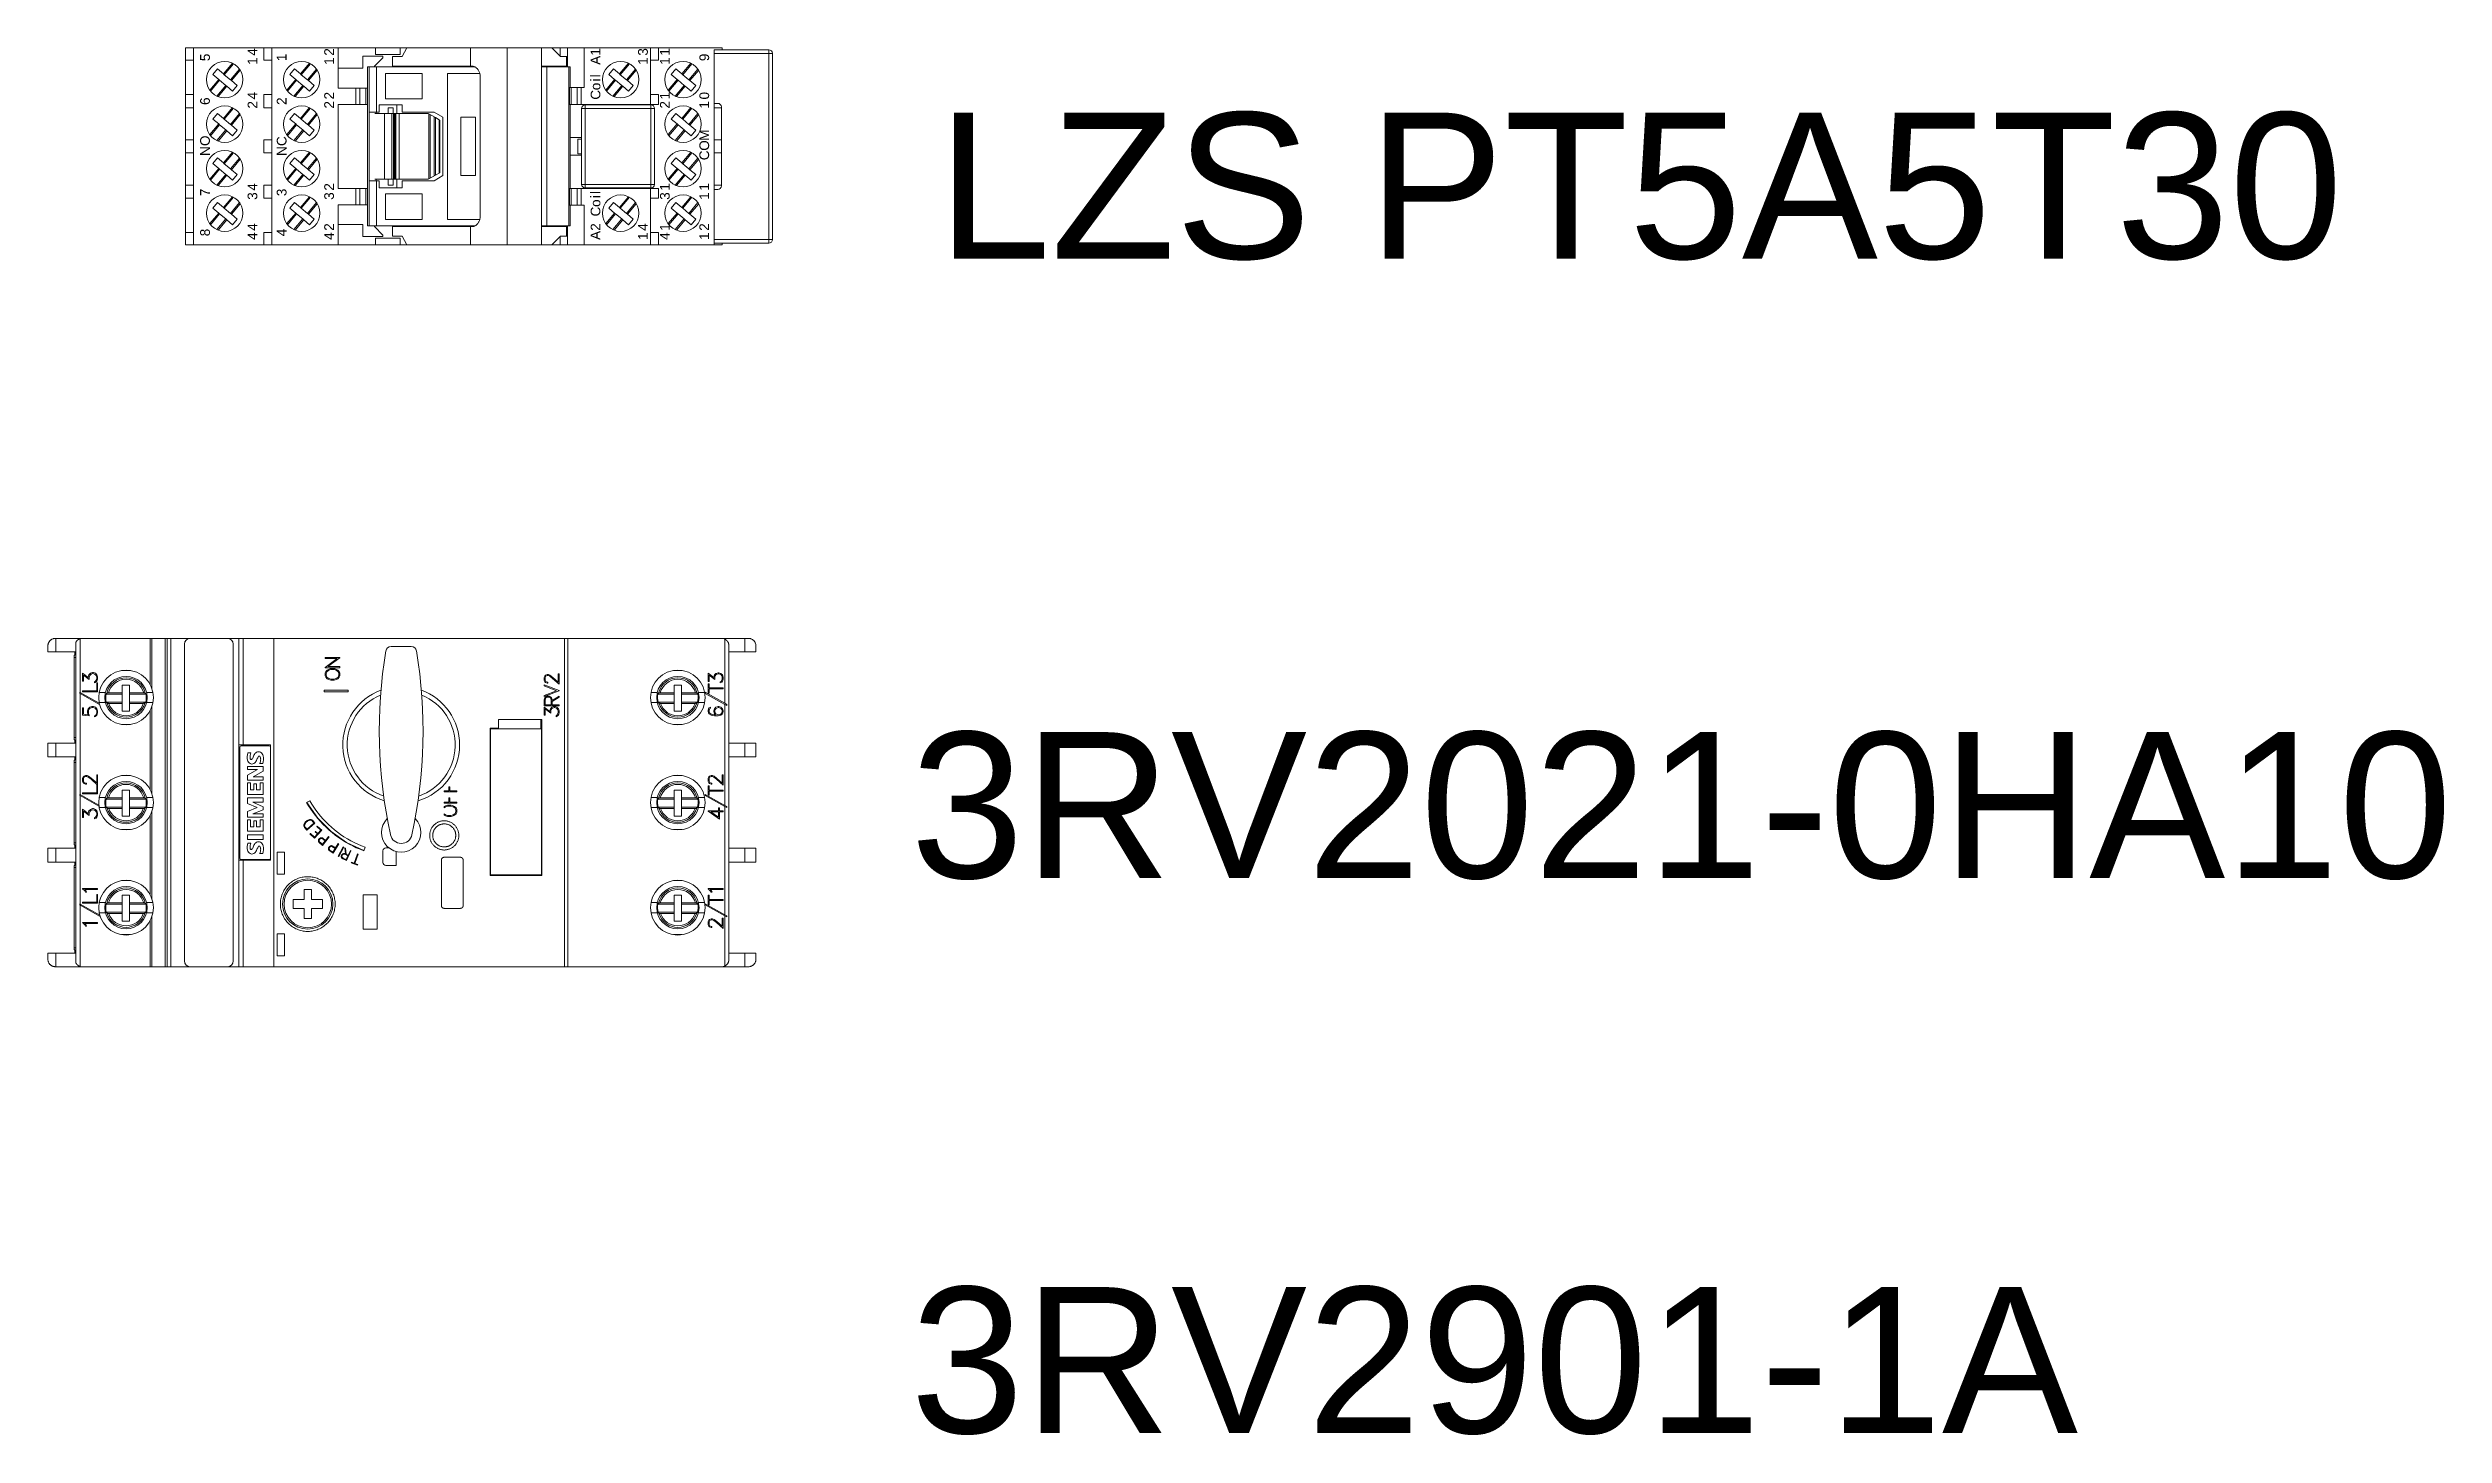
# Model space of a CAD drawing. Header units: millimetres. Extents: x 0 to 69574, y -5 to 41746.
# Drawn here: x 50744.1 to 51072.4, y 30831 to 31021.1 of the extents above; entities that cross this region are included whole.
import ezdxf

# ---------------------------------------------------------------- set-up
doc = ezdxf.new("R2010")
doc.units = ezdxf.units.MM
doc.set_wipeout_variables(frame=1)
doc.layers.add('! NO PLOT !', color=7, linetype='Continuous', true_color=0xff75dd, plot=False)
doc.layers.add('000-PI-Oprema', color=30, linetype='Continuous', lineweight=5)
doc.styles.get("Standard").update_dxf_attribs({"font": 'arial.ttf'})

msp = doc.modelspace()

# ---------------------------------------------------------------- texts
at = {"layer": '! NO PLOT !', "char_height": 20, "width": 219.18443, "attachment_point": 1}
for s, insert in [('LZS PT5A5T30', (50865.987, 31012.205)), ('3RV2021-0HA10', (50862.3, 30927.306)), ('3RV2901-1A', (50862.3, 30851.241))]:
    msp.add_mtext(s, dxfattribs=dict(at, insert=insert))

# ---------------------------------------------------------------- blocks, each defined once
blk = doc.blocks.new('LZS PT5A5T30')
blk.add_wipeout([(44953.42, 32449.7), (44980.42, 32449.7), (44980.17, 32369.8), (44979.67, 32369.3), (44954.17, 32369.3), (44953.67, 32369.8)]).dxf.layer = '000-PI-Oprema'
at = {"layer": '000-PI-Oprema'}
for p, q in [((44953.42, 32449.7), (44980.42, 32449.7)), ((44953.42, 32376.2), (44953.42, 32449.7)), ((44953.42, 32448.6), (44980.42, 32448.6)), ((44955.12, 32448.6), (44955.12, 32449.7)), ((44959.82, 32448.6), (44959.82, 32449.7)), ((44961.62, 32448.6), (44961.62, 32449.7)), ((44966.02, 32448.6), (44966.02, 32449.7)), ((44967.82, 32448.6), (44967.82, 32449.7)), ((44972.22, 32448.6), (44972.22, 32449.7)), ((44974.02, 32448.6), (44974.02, 32449.7)), ((44978.72, 32448.6), (44978.72, 32449.7)), ((44980.42, 32448.6), (44980.42, 32449.7)), ((44980.42, 32439), (44980.42, 32448.6)), ((44956.86, 32444.07), (44955.44, 32445.26)), ((44956.97, 32444.2), (44955.51, 32445.42)), ((44957.68, 32445.04), (44956.19, 32446.29)), ((44957.79, 32445.17), (44956.33, 32446.39)), ((44956.97, 32444.2), (44957.68, 32445.04)), ((44957.68, 32445.04), (44957.79, 32445.17)), ((44957.79, 32445.17), (44958.47, 32445.98)), ((44959.23, 32445.34), (44958.47, 32445.98)), ((44958.55, 32444.53), (44959.23, 32445.34)), ((44962.96, 32444.07), (44961.54, 32445.26)), ((44963.07, 32444.2), (44961.61, 32445.42)), ((44963.78, 32445.04), (44962.29, 32446.29)), ((44963.89, 32445.17), (44962.43, 32446.39)), ((44963.07, 32444.2), (44963.78, 32445.04)), ((44963.78, 32445.04), (44963.89, 32445.17)), ((44963.89, 32445.17), (44964.57, 32445.98)), ((44965.33, 32445.34), (44964.57, 32445.98)), ((44964.65, 32444.53), (44965.33, 32445.34)), ((44969.06, 32444.07), (44967.64, 32445.26)), ((44969.17, 32444.2), (44967.71, 32445.42)), ((44969.88, 32445.04), (44968.39, 32446.29)), ((44969.99, 32445.17), (44968.53, 32446.39)), ((44969.17, 32444.2), (44969.88, 32445.04)), ((44969.88, 32445.04), (44969.99, 32445.17)), ((44969.99, 32445.17), (44970.67, 32445.98)), ((44971.43, 32445.34), (44970.67, 32445.98)), ((44970.75, 32444.53), (44971.43, 32445.34)), ((44975.16, 32444.07), (44973.74, 32445.26)), ((44975.27, 32444.2), (44973.81, 32445.42)), ((44975.98, 32445.04), (44974.49, 32446.29)), ((44976.09, 32445.17), (44974.63, 32446.39)), ((44975.27, 32444.2), (44975.98, 32445.04)), ((44975.98, 32445.04), (44976.09, 32445.17)), ((44976.09, 32445.17), (44976.77, 32445.98)), ((44977.53, 32445.34), (44976.77, 32445.98)), ((44976.85, 32444.53), (44977.53, 32445.34)), ((44956.19, 32443.26), (44956.86, 32444.07)), ((44956.95, 32442.62), (44956.19, 32443.26)), ((44956.86, 32444.07), (44956.97, 32444.2)), ((44956.95, 32442.62), (44957.63, 32443.43)), ((44957.63, 32443.43), (44957.74, 32443.56)), ((44959.07, 32442.21), (44957.63, 32443.43)), ((44957.74, 32443.56), (44958.44, 32444.4)), ((44959.22, 32442.31), (44957.74, 32443.56)), ((44958.44, 32444.4), (44958.55, 32444.53)), ((44959.95, 32443.13), (44958.44, 32444.4)), ((44960.03, 32443.29), (44958.55, 32444.53)), ((44962.29, 32443.26), (44962.96, 32444.07)), ((44963.05, 32442.62), (44962.29, 32443.26)), ((44962.96, 32444.07), (44963.07, 32444.2)), ((44963.05, 32442.62), (44963.73, 32443.43)), ((44963.73, 32443.43), (44963.84, 32443.56)), ((44965.17, 32442.21), (44963.73, 32443.43)), ((44963.84, 32443.56), (44964.54, 32444.4)), ((44965.32, 32442.31), (44963.84, 32443.56)), ((44964.54, 32444.4), (44964.65, 32444.53)), ((44966.05, 32443.13), (44964.54, 32444.4)), ((44966.13, 32443.29), (44964.65, 32444.53)), ((44968.39, 32443.26), (44969.06, 32444.07)), ((44969.15, 32442.62), (44968.39, 32443.26)), ((44969.06, 32444.07), (44969.17, 32444.2)), ((44969.15, 32442.62), (44969.83, 32443.43)), ((44969.83, 32443.43), (44969.94, 32443.56)), ((44971.27, 32442.21), (44969.83, 32443.43)), ((44969.94, 32443.56), (44970.64, 32444.4)), ((44971.42, 32442.31), (44969.94, 32443.56)), ((44970.64, 32444.4), (44970.75, 32444.53)), ((44972.15, 32443.13), (44970.64, 32444.4)), ((44972.23, 32443.29), (44970.75, 32444.53)), ((44974.49, 32443.26), (44975.16, 32444.07)), ((44975.25, 32442.62), (44974.49, 32443.26)), ((44975.16, 32444.07), (44975.27, 32444.2)), ((44975.25, 32442.62), (44975.93, 32443.43)), ((44975.93, 32443.43), (44976.04, 32443.56)), ((44977.37, 32442.21), (44975.93, 32443.43)), ((44976.04, 32443.56), (44976.74, 32444.4)), ((44977.52, 32442.31), (44976.04, 32443.56)), ((44976.74, 32444.4), (44976.85, 32444.53)), ((44978.25, 32443.13), (44976.74, 32444.4)), ((44978.33, 32443.29), (44976.85, 32444.53)), ((44953.42, 32439), (44955.12, 32439)), ((44955.12, 32437.9), (44955.12, 32439)), ((44959.82, 32439), (44961.62, 32439)), ((44959.82, 32437.9), (44959.82, 32439)), ((44961.62, 32437.9), (44961.62, 32439)), ((44966.02, 32439), (44967.82, 32439)), ((44966.02, 32437.9), (44966.02, 32439)), ((44967.82, 32437.9), (44967.82, 32439)), ((44972.22, 32439), (44974.02, 32439)), ((44972.22, 32437.9), (44972.22, 32439)), ((44974.02, 32437.9), (44974.02, 32439)), ((44978.72, 32439), (44980.42, 32439)), ((44978.72, 32437.9), (44978.72, 32439)), ((44980.42, 32437.9), (44980.42, 32439)), ((44953.42, 32437.9), (44980.42, 32437.9)), ((44957.68, 32434.49), (44956.19, 32435.74)), ((44957.79, 32434.62), (44956.33, 32435.84)), ((44957.79, 32434.62), (44958.47, 32435.43)), ((44959.23, 32434.79), (44958.47, 32435.43)), ((44963.78, 32434.49), (44962.29, 32435.74)), ((44963.89, 32434.62), (44962.43, 32435.84)), ((44963.89, 32434.62), (44964.57, 32435.43)), ((44965.33, 32434.79), (44964.57, 32435.43)), ((44969.88, 32434.49), (44968.39, 32435.74)), ((44969.99, 32434.62), (44968.53, 32435.84)), ((44969.99, 32434.62), (44970.67, 32435.43)), ((44971.43, 32434.79), (44970.67, 32435.43)), ((44975.98, 32434.49), (44974.49, 32435.74)), ((44976.09, 32434.62), (44974.63, 32435.84)), ((44976.09, 32434.62), (44976.77, 32435.43)), ((44977.53, 32434.79), (44976.77, 32435.43)), ((44980.42, 32428.8), (44980.42, 32437.9)), ((44956.86, 32433.52), (44955.44, 32434.71)), ((44956.97, 32433.65), (44955.51, 32434.87)), ((44956.19, 32432.71), (44956.86, 32433.52)), ((44956.95, 32432.07), (44956.19, 32432.71)), ((44956.86, 32433.52), (44956.97, 32433.65)), ((44956.95, 32432.07), (44957.63, 32432.88)), ((44956.97, 32433.65), (44957.68, 32434.49)), ((44957.63, 32432.88), (44957.74, 32433.01)), ((44959.07, 32431.66), (44957.63, 32432.88)), ((44957.68, 32434.49), (44957.79, 32434.62)), ((44957.74, 32433.01), (44958.44, 32433.85)), ((44959.22, 32431.76), (44957.74, 32433.01)), ((44958.44, 32433.85), (44958.55, 32433.98)), ((44959.95, 32432.58), (44958.44, 32433.85)), ((44958.55, 32433.98), (44959.23, 32434.79)), ((44960.03, 32432.74), (44958.55, 32433.98)), ((44962.96, 32433.52), (44961.54, 32434.71)), ((44963.07, 32433.65), (44961.61, 32434.87)), ((44962.29, 32432.71), (44962.96, 32433.52)), ((44963.05, 32432.07), (44962.29, 32432.71)), ((44962.96, 32433.52), (44963.07, 32433.65)), ((44963.05, 32432.07), (44963.73, 32432.88)), ((44963.07, 32433.65), (44963.78, 32434.49)), ((44963.73, 32432.88), (44963.84, 32433.01)), ((44965.17, 32431.66), (44963.73, 32432.88)), ((44963.78, 32434.49), (44963.89, 32434.62)), ((44963.84, 32433.01), (44964.54, 32433.85)), ((44965.32, 32431.76), (44963.84, 32433.01)), ((44964.54, 32433.85), (44964.65, 32433.98)), ((44966.05, 32432.58), (44964.54, 32433.85)), ((44964.65, 32433.98), (44965.33, 32434.79)), ((44966.13, 32432.74), (44964.65, 32433.98)), ((44969.06, 32433.52), (44967.64, 32434.71)), ((44969.17, 32433.65), (44967.71, 32434.87)), ((44968.39, 32432.71), (44969.06, 32433.52)), ((44969.15, 32432.07), (44968.39, 32432.71)), ((44969.06, 32433.52), (44969.17, 32433.65)), ((44969.15, 32432.07), (44969.83, 32432.88)), ((44969.17, 32433.65), (44969.88, 32434.49)), ((44969.83, 32432.88), (44969.94, 32433.01)), ((44971.27, 32431.66), (44969.83, 32432.88)), ((44969.88, 32434.49), (44969.99, 32434.62)), ((44969.94, 32433.01), (44970.64, 32433.85)), ((44971.42, 32431.76), (44969.94, 32433.01)), ((44970.64, 32433.85), (44970.75, 32433.98)), ((44972.15, 32432.58), (44970.64, 32433.85)), ((44970.75, 32433.98), (44971.43, 32434.79)), ((44972.23, 32432.74), (44970.75, 32433.98)), ((44975.16, 32433.52), (44973.74, 32434.71)), ((44975.27, 32433.65), (44973.81, 32434.87)), ((44974.49, 32432.71), (44975.16, 32433.52)), ((44975.25, 32432.07), (44974.49, 32432.71)), ((44975.16, 32433.52), (44975.27, 32433.65)), ((44975.25, 32432.07), (44975.93, 32432.88)), ((44975.27, 32433.65), (44975.98, 32434.49)), ((44975.93, 32432.88), (44976.04, 32433.01)), ((44977.37, 32431.66), (44975.93, 32432.88)), ((44975.98, 32434.49), (44976.09, 32434.62)), ((44976.04, 32433.01), (44976.74, 32433.85)), ((44977.52, 32431.76), (44976.04, 32433.01)), ((44976.74, 32433.85), (44976.85, 32433.98)), ((44978.25, 32432.58), (44976.74, 32433.85)), ((44976.85, 32433.98), (44977.53, 32434.79)), ((44978.33, 32432.74), (44976.85, 32433.98)), ((44953.42, 32428.8), (44958.92, 32428.8)), ((44956.22, 32425.4), (44956.22, 32428.8)), ((44958.92, 32424.8), (44958.92, 32428.8)), ((44961.17, 32428.8), (44972.67, 32428.8)), ((44961.17, 32426.38), (44961.17, 32428.8)), ((44972.67, 32426.38), (44972.67, 32428.8)), ((44974.92, 32428.8), (44980.42, 32428.8)), ((44974.92, 32424.8), (44974.92, 32428.8)), ((44977.62, 32425.4), (44977.62, 32428.8)), ((44980.42, 32423.7), (44980.42, 32428.8)), ((44954.57, 32425.4), (44956.22, 32425.4)), ((44954.57, 32422.67), (44954.57, 32425.4)), ((44958.92, 32426.38), (44961.17, 32426.38)), ((44958.92, 32425.82), (44961.17, 32425.82)), ((44961.17, 32425.82), (44961.17, 32426.38)), ((44961.17, 32425.03), (44961.17, 32425.82)), ((44972.67, 32426.38), (44974.92, 32426.38)), ((44972.67, 32425.82), (44972.67, 32426.38)), ((44972.67, 32425.82), (44974.92, 32425.82)), ((44972.67, 32425.03), (44972.67, 32425.82)), ((44977.62, 32425.4), (44979.27, 32425.4)), ((44979.27, 32422.67), (44979.27, 32425.4)), ((44953.42, 32423.7), (44954.32, 32423.7)), ((44954.32, 32420.3), (44954.32, 32423.7)), ((44954.57, 32422.67), (44954.77, 32422.67)), ((44954.77, 32422.67), (44955.92, 32423.82)), ((44955.92, 32423.82), (44956.02, 32423.82)), ((44956.02, 32424.8), (44977.82, 32424.8)), ((44956.02, 32410.08), (44956.02, 32424.8)), ((44956.02, 32424.57), (44977.82, 32424.57)), ((44956.02, 32423.57), (44962.22, 32423.57)), ((44956.92, 32422.3), (44960.42, 32422.3)), ((44956.92, 32417.3), (44956.92, 32422.3)), ((44958.92, 32425.03), (44961.17, 32425.03)), ((44960.42, 32417.3), (44960.42, 32422.3)), ((44961.17, 32424.8), (44961.17, 32425.03)), ((44961.22, 32423.2), (44962.22, 32423.2)), ((44961.22, 32420.05), (44961.22, 32423.2)), ((44962.22, 32423.57), (44962.22, 32424.57)), ((44962.22, 32423.58), (44962.42, 32423.58)), ((44962.22, 32423.2), (44962.22, 32423.57)), ((44962.42, 32416.45), (44962.42, 32423.8)), ((44962.42, 32422.47), (44971.42, 32422.47)), ((44971.42, 32416.45), (44971.42, 32423.8)), ((44971.42, 32423.58), (44971.62, 32423.58)), ((44971.62, 32423.2), (44971.62, 32424.57)), ((44971.62, 32423.57), (44977.82, 32423.57)), ((44971.62, 32423.2), (44972.62, 32423.2)), ((44972.62, 32420.05), (44972.62, 32423.2)), ((44972.67, 32425.03), (44974.92, 32425.03)), ((44972.67, 32424.8), (44972.67, 32425.03)), ((44973.42, 32422.3), (44976.92, 32422.3)), ((44973.42, 32417.3), (44973.42, 32422.3)), ((44976.92, 32417.3), (44976.92, 32422.3)), ((44977.82, 32424.57), (44977.82, 32424.8)), ((44977.82, 32423.57), (44977.82, 32424.57)), ((44977.82, 32423.82), (44977.92, 32423.82)), ((44977.82, 32410.08), (44977.82, 32423.57)), ((44979.07, 32422.67), (44977.92, 32423.82)), ((44979.07, 32422.67), (44979.27, 32422.67)), ((44979.52, 32423.7), (44980.42, 32423.7)), ((44979.52, 32420.3), (44979.52, 32423.7)), ((44980.42, 32420.3), (44980.42, 32423.7)), ((44953.42, 32420.3), (44954.32, 32420.3)), ((44953.42, 32419.39), (44954.62, 32420.02)), ((44954.62, 32421.36), (44955.92, 32421.36)), ((44954.62, 32421.36), (44955.92, 32421.36)), ((44954.62, 32420.02), (44954.62, 32421.36)), ((44954.62, 32421.36), (44954.62, 32421.36)), ((44955.92, 32421.36), (44955.92, 32421.36)), ((44955.92, 32410.65), (44955.92, 32421.36)), ((44955.92, 32420.88), (44956.02, 32420.88)), ((44955.92, 32420.84), (44956.02, 32420.84)), ((44955.92, 32419.21), (44956.02, 32419.21)), ((44961.22, 32420.75), (44962.42, 32420.75)), ((44961.22, 32420.05), (44962.22, 32420.05)), ((44961.62, 32421.95), (44962.42, 32421.95)), ((44961.62, 32421.25), (44961.62, 32421.95)), ((44961.62, 32421.25), (44962.42, 32421.25)), ((44962.22, 32415.65), (44962.22, 32420.05)), ((44962.42, 32421.43), (44971.42, 32421.43)), ((44962.42, 32421.23), (44971.42, 32421.23)), ((44962.42, 32421.13), (44971.42, 32421.13)), ((44962.42, 32420.97), (44971.42, 32420.97)), ((44962.42, 32420.9), (44971.42, 32420.9)), ((44962.42, 32420.43), (44971.42, 32420.43)), ((44971.42, 32421.95), (44972.22, 32421.95)), ((44971.42, 32421.25), (44972.22, 32421.25)), ((44971.42, 32420.75), (44972.62, 32420.75)), ((44971.62, 32420.05), (44972.62, 32420.05)), ((44971.62, 32415.65), (44971.62, 32420.05)), ((44972.22, 32421.25), (44972.22, 32421.95)), ((44977.82, 32420.88), (44977.92, 32420.88)), ((44977.82, 32420.84), (44977.92, 32420.84)), ((44977.82, 32419.21), (44977.92, 32419.21)), ((44977.92, 32421.36), (44979.22, 32421.36)), ((44977.92, 32421.36), (44979.22, 32421.36)), ((44977.92, 32410.65), (44977.92, 32421.36)), ((44977.92, 32421.36), (44977.92, 32421.36)), ((44979.22, 32420.02), (44979.22, 32421.36)), ((44980.42, 32419.39), (44979.22, 32420.02)), ((44979.52, 32420.3), (44980.42, 32420.3)), ((44980.42, 32419.39), (44980.42, 32420.3)), ((44980.42, 32376.2), (44980.42, 32419.39)), ((44953.42, 32415.82), (44953.42, 32415.82)), ((44955.92, 32416.82), (44956.02, 32416.82)), ((44955.92, 32415.82), (44956.02, 32415.82)), ((44956.92, 32417.3), (44960.42, 32417.3)), ((44962.92, 32414.45), (44962.22, 32415.65)), ((44962.46, 32416.38), (44962.42, 32416.45)), ((44962.97, 32415.47), (44962.46, 32416.38)), ((44962.46, 32416.38), (44971.38, 32416.38)), ((44962.56, 32416.2), (44971.28, 32416.2)), ((44962.87, 32415.65), (44970.97, 32415.65)), ((44963.25, 32414.97), (44962.97, 32415.47)), ((44962.97, 32415.47), (44970.87, 32415.47)), ((44970.58, 32414.97), (44970.87, 32415.47)), ((44970.87, 32415.47), (44971.38, 32416.38)), ((44970.92, 32414.45), (44971.62, 32415.65)), ((44971.38, 32416.38), (44971.42, 32416.45)), ((44973.42, 32417.3), (44976.92, 32417.3)), ((44977.82, 32416.82), (44977.92, 32416.82)), ((44977.82, 32415.82), (44977.92, 32415.82)), ((44955.92, 32414.01), (44956.02, 32414.01)), ((44956.92, 32413.8), (44976.92, 32413.8)), ((44956.92, 32409.39), (44956.92, 32413.8)), ((44962.92, 32414.45), (44970.92, 32414.45)), ((44963.31, 32414.87), (44963.25, 32414.97)), ((44963.25, 32414.97), (44970.58, 32414.97)), ((44963.31, 32414.87), (44970.53, 32414.87)), ((44970.53, 32414.87), (44970.58, 32414.97)), ((44976.92, 32409.39), (44976.92, 32413.8)), ((44977.82, 32414.01), (44977.92, 32414.01)), ((44977.92, 32414.91), (44977.92, 32414.91)), ((44953.42, 32410.65), (44955.92, 32410.65)), ((44955.92, 32412.01), (44956.02, 32412.01)), ((44955.92, 32410.52), (44955.92, 32410.65)), ((44955.92, 32410.44), (44955.92, 32410.52)), ((44955.93, 32410.37), (44955.92, 32410.44)), ((44955.94, 32410.3), (44955.93, 32410.37)), ((44955.96, 32410.23), (44955.94, 32410.3)), ((44955.98, 32410.17), (44955.96, 32410.23)), ((44956.01, 32410.1), (44955.98, 32410.17)), ((44956.04, 32410.03), (44956.01, 32410.1)), ((44956.08, 32409.96), (44956.04, 32410.03)), ((44956.13, 32409.9), (44956.08, 32409.96)), ((44956.18, 32409.84), (44956.13, 32409.9)), ((44956.24, 32409.77), (44956.18, 32409.84)), ((44956.3, 32409.72), (44956.24, 32409.77)), ((44956.37, 32409.66), (44956.3, 32409.72)), ((44956.44, 32409.61), (44956.37, 32409.66)), ((44956.52, 32409.56), (44956.44, 32409.61)), ((44956.6, 32409.52), (44956.52, 32409.56)), ((44956.68, 32409.48), (44956.6, 32409.52)), ((44956.78, 32409.44), (44956.68, 32409.48)), ((44956.88, 32409.41), (44956.78, 32409.44)), ((44956.98, 32409.38), (44956.88, 32409.41)), ((44957.09, 32409.36), (44956.98, 32409.38)), ((44957.2, 32409.34), (44957.09, 32409.36)), ((44957.31, 32409.33), (44957.2, 32409.34)), ((44957.42, 32409.33), (44957.31, 32409.33)), ((44957.42, 32409.33), (44976.42, 32409.33)), ((44962.92, 32412), (44970.92, 32412)), ((44962.92, 32410), (44962.92, 32412)), ((44962.92, 32410), (44970.92, 32410)), ((44970.92, 32410), (44970.92, 32412)), ((44976.42, 32409.33), (44976.53, 32409.33)), ((44976.53, 32409.33), (44976.64, 32409.34)), ((44976.64, 32409.34), (44976.75, 32409.36)), ((44976.75, 32409.36), (44976.86, 32409.38)), ((44976.86, 32409.38), (44976.96, 32409.41)), ((44976.96, 32409.41), (44977.06, 32409.44)), ((44977.06, 32409.44), (44977.16, 32409.48)), ((44977.16, 32409.48), (44977.24, 32409.52)), ((44977.24, 32409.52), (44977.32, 32409.56)), ((44977.32, 32409.56), (44977.4, 32409.61)), ((44977.4, 32409.61), (44977.47, 32409.66)), ((44977.47, 32409.66), (44977.54, 32409.72)), ((44977.54, 32409.72), (44977.6, 32409.77)), ((44977.6, 32409.77), (44977.66, 32409.84)), ((44977.66, 32409.84), (44977.71, 32409.9)), ((44977.71, 32409.9), (44977.76, 32409.96)), ((44977.76, 32409.96), (44977.8, 32410.03)), ((44977.8, 32410.03), (44977.83, 32410.1)), ((44977.82, 32412.01), (44977.92, 32412.01)), ((44977.83, 32410.1), (44977.86, 32410.17)), ((44977.86, 32410.17), (44977.88, 32410.23)), ((44977.88, 32410.23), (44977.9, 32410.3)), ((44977.9, 32410.3), (44977.91, 32410.37)), ((44977.91, 32410.37), (44977.92, 32410.44)), ((44977.92, 32411.11), (44977.92, 32411.11)), ((44977.92, 32410.65), (44980.42, 32410.65)), ((44977.92, 32410.52), (44977.92, 32410.65)), ((44977.92, 32410.44), (44977.92, 32410.52)), ((44953.42, 32405.67), (44980.42, 32405.67)), ((44953.42, 32400.95), (44980.42, 32400.95)), ((44954.62, 32398.35), (44953.42, 32399.51)), ((44953.42, 32399.4), (44953.53, 32399.4)), ((44955.92, 32397.4), (44955.92, 32400.95)), ((44955.92, 32400), (44956.02, 32400)), ((44956.02, 32400.22), (44956.02, 32400.95)), ((44956.02, 32400.22), (44977.82, 32400.22)), ((44956.02, 32397.22), (44956.02, 32400.22)), ((44977.82, 32397), (44977.82, 32400.95)), ((44977.82, 32400), (44977.92, 32400)), ((44977.92, 32397.4), (44977.92, 32400.95)), ((44979.22, 32398.35), (44980.42, 32399.51)), ((44980.31, 32399.4), (44980.42, 32399.4)), ((44953.42, 32398.4), (44954.57, 32398.4)), ((44953.42, 32397.4), (44954.62, 32397.4)), ((44953.42, 32397.37), (44954.57, 32397.37)), ((44954.57, 32397.37), (44954.57, 32397.4)), ((44954.62, 32397.4), (44954.62, 32398.35)), ((44954.62, 32397.53), (44955.92, 32397.53)), ((44954.62, 32397.4), (44955.92, 32397.4)), ((44955.92, 32397.37), (44955.89, 32397.4)), ((44955.92, 32397.37), (44956.02, 32397.37)), ((44956.02, 32397.22), (44977.82, 32397.22)), ((44956.02, 32397), (44956.02, 32397.22)), ((44956.02, 32397), (44958.87, 32397)), ((44958.87, 32397.1), (44961.17, 32397.1)), ((44958.87, 32395.1), (44958.87, 32397.1)), ((44958.87, 32396.87), (44961.17, 32396.87)), ((44958.87, 32396.08), (44961.17, 32396.08)), ((44961.17, 32384.9), (44961.17, 32397.1)), ((44961.17, 32397), (44972.67, 32397)), ((44965.72, 32395.45), (44965.72, 32397)), ((44965.92, 32395.95), (44967.92, 32395.95)), ((44965.92, 32395.45), (44965.92, 32395.95)), ((44967.92, 32395.45), (44967.92, 32395.95)), ((44968.12, 32395.45), (44968.12, 32397)), ((44972.67, 32397.1), (44974.97, 32397.1)), ((44972.67, 32384.9), (44972.67, 32397.1)), ((44972.67, 32396.87), (44974.97, 32396.87)), ((44972.67, 32396.08), (44974.97, 32396.08)), ((44974.97, 32395.1), (44974.97, 32397.1)), ((44974.97, 32397), (44977.82, 32397)), ((44977.82, 32397.37), (44977.92, 32397.37)), ((44977.92, 32397.53), (44979.22, 32397.53)), ((44977.92, 32397.4), (44979.22, 32397.4)), ((44977.92, 32397.37), (44977.94, 32397.4)), ((44979.22, 32397.53), (44979.22, 32398.35)), ((44979.22, 32397.4), (44979.22, 32397.53)), ((44979.22, 32397.4), (44980.42, 32397.4)), ((44979.27, 32398.4), (44980.42, 32398.4)), ((44979.27, 32397.37), (44979.27, 32397.4)), ((44979.27, 32397.37), (44980.42, 32397.37)), ((44953.42, 32395.1), (44958.87, 32395.1)), ((44958.87, 32395.52), (44961.17, 32395.52)), ((44961.22, 32394.95), (44972.62, 32394.95)), ((44961.22, 32385.95), (44961.22, 32394.95)), ((44961.72, 32395.45), (44972.12, 32395.45)), ((44961.72, 32385.45), (44961.72, 32395.45)), ((44972.12, 32385.45), (44972.12, 32395.45)), ((44972.62, 32385.95), (44972.62, 32394.95)), ((44972.67, 32395.52), (44974.97, 32395.52)), ((44974.97, 32395.1), (44980.42, 32395.1)), ((44956.86, 32389.82), (44955.44, 32391.01)), ((44956.97, 32389.95), (44955.51, 32391.17)), ((44957.68, 32390.79), (44956.19, 32392.04)), ((44956.19, 32389.01), (44956.86, 32389.82)), ((44957.79, 32390.92), (44956.33, 32392.14)), ((44956.86, 32389.82), (44956.97, 32389.95)), ((44956.97, 32389.95), (44957.68, 32390.79)), ((44957.63, 32389.18), (44957.74, 32389.31)), ((44957.68, 32390.79), (44957.79, 32390.92)), ((44957.74, 32389.31), (44958.44, 32390.15)), ((44959.22, 32388.06), (44957.74, 32389.31)), ((44957.79, 32390.92), (44958.47, 32391.73)), ((44958.44, 32390.15), (44958.55, 32390.28)), ((44959.95, 32388.88), (44958.44, 32390.15)), ((44959.23, 32391.09), (44958.47, 32391.73)), ((44958.55, 32390.28), (44959.23, 32391.09)), ((44960.03, 32389.04), (44958.55, 32390.28)), ((44975.16, 32389.82), (44973.74, 32391.01)), ((44975.27, 32389.95), (44973.81, 32391.17)), ((44975.98, 32390.79), (44974.49, 32392.04)), ((44974.49, 32389.01), (44975.16, 32389.82)), ((44976.09, 32390.92), (44974.63, 32392.14)), ((44975.16, 32389.82), (44975.27, 32389.95)), ((44975.27, 32389.95), (44975.98, 32390.79)), ((44975.93, 32389.18), (44976.04, 32389.31)), ((44975.98, 32390.79), (44976.09, 32390.92)), ((44976.04, 32389.31), (44976.74, 32390.15)), ((44977.52, 32388.06), (44976.04, 32389.31)), ((44976.09, 32390.92), (44976.77, 32391.73)), ((44976.74, 32390.15), (44976.85, 32390.28)), ((44978.25, 32388.88), (44976.74, 32390.15)), ((44977.53, 32391.09), (44976.77, 32391.73)), ((44976.85, 32390.28), (44977.53, 32391.09)), ((44978.33, 32389.04), (44976.85, 32390.28)), ((44953.42, 32386), (44961.17, 32386)), ((44955.12, 32384.9), (44955.12, 32386)), ((44956.95, 32388.37), (44956.19, 32389.01)), ((44956.95, 32388.37), (44957.63, 32389.18)), ((44959.07, 32387.96), (44957.63, 32389.18)), ((44959.82, 32384.9), (44959.82, 32386)), ((44961.22, 32385.95), (44972.62, 32385.95)), ((44972.67, 32386), (44980.42, 32386)), ((44974.02, 32384.9), (44974.02, 32386)), ((44975.25, 32388.37), (44974.49, 32389.01)), ((44975.25, 32388.37), (44975.93, 32389.18)), ((44977.37, 32387.96), (44975.93, 32389.18)), ((44978.72, 32384.9), (44978.72, 32386)), ((44953.42, 32384.9), (44955.12, 32384.9)), ((44956.97, 32381.4), (44955.51, 32382.62)), ((44957.68, 32382.24), (44956.19, 32383.49)), ((44957.79, 32382.37), (44956.33, 32383.59)), ((44957.79, 32382.37), (44958.47, 32383.18)), ((44959.23, 32382.54), (44958.47, 32383.18)), ((44959.82, 32384.9), (44961.17, 32384.9)), ((44963.07, 32381.4), (44961.61, 32382.62)), ((44961.72, 32385.45), (44972.12, 32385.45)), ((44963.78, 32382.24), (44962.29, 32383.49)), ((44963.89, 32382.37), (44962.43, 32383.59)), ((44963.89, 32382.37), (44964.57, 32383.18)), ((44965.33, 32382.54), (44964.57, 32383.18)), ((44969.17, 32381.4), (44967.71, 32382.62)), ((44969.88, 32382.24), (44968.39, 32383.49)), ((44969.99, 32382.37), (44968.53, 32383.59)), ((44969.99, 32382.37), (44970.67, 32383.18)), ((44971.43, 32382.54), (44970.67, 32383.18)), ((44972.67, 32384.9), (44974.02, 32384.9)), ((44975.27, 32381.4), (44973.81, 32382.62)), ((44975.98, 32382.24), (44974.49, 32383.49)), ((44976.09, 32382.37), (44974.63, 32383.59)), ((44976.09, 32382.37), (44976.77, 32383.18)), ((44977.53, 32382.54), (44976.77, 32383.18)), ((44978.72, 32384.9), (44980.42, 32384.9)), ((44956.86, 32381.27), (44955.44, 32382.46)), ((44956.19, 32380.46), (44956.86, 32381.27)), ((44956.95, 32379.82), (44956.19, 32380.46)), ((44956.86, 32381.27), (44956.97, 32381.4)), ((44956.95, 32379.82), (44957.63, 32380.63)), ((44956.97, 32381.4), (44957.68, 32382.24)), ((44957.63, 32380.63), (44957.74, 32380.76)), ((44959.07, 32379.41), (44957.63, 32380.63)), ((44957.68, 32382.24), (44957.79, 32382.37)), ((44957.74, 32380.76), (44958.44, 32381.6)), ((44959.22, 32379.51), (44957.74, 32380.76)), ((44958.44, 32381.6), (44958.55, 32381.73)), ((44959.95, 32380.33), (44958.44, 32381.6)), ((44958.55, 32381.73), (44959.23, 32382.54)), ((44960.03, 32380.49), (44958.55, 32381.73)), ((44962.96, 32381.27), (44961.54, 32382.46)), ((44962.29, 32380.46), (44962.96, 32381.27)), ((44963.05, 32379.82), (44962.29, 32380.46)), ((44962.96, 32381.27), (44963.07, 32381.4)), ((44963.05, 32379.82), (44963.73, 32380.63)), ((44963.07, 32381.4), (44963.78, 32382.24)), ((44963.73, 32380.63), (44963.84, 32380.76)), ((44965.17, 32379.41), (44963.73, 32380.63)), ((44963.78, 32382.24), (44963.89, 32382.37)), ((44963.84, 32380.76), (44964.54, 32381.6)), ((44965.32, 32379.51), (44963.84, 32380.76)), ((44964.54, 32381.6), (44964.65, 32381.73)), ((44966.05, 32380.33), (44964.54, 32381.6)), ((44964.65, 32381.73), (44965.33, 32382.54)), ((44966.13, 32380.49), (44964.65, 32381.73)), ((44969.06, 32381.27), (44967.64, 32382.46)), ((44968.39, 32380.46), (44969.06, 32381.27)), ((44969.15, 32379.82), (44968.39, 32380.46)), ((44969.06, 32381.27), (44969.17, 32381.4)), ((44969.15, 32379.82), (44969.83, 32380.63)), ((44969.17, 32381.4), (44969.88, 32382.24)), ((44969.83, 32380.63), (44969.94, 32380.76)), ((44971.27, 32379.41), (44969.83, 32380.63)), ((44969.88, 32382.24), (44969.99, 32382.37)), ((44969.94, 32380.76), (44970.64, 32381.6)), ((44971.42, 32379.51), (44969.94, 32380.76)), ((44970.64, 32381.6), (44970.75, 32381.73)), ((44972.15, 32380.33), (44970.64, 32381.6)), ((44970.75, 32381.73), (44971.43, 32382.54)), ((44972.23, 32380.49), (44970.75, 32381.73)), ((44975.16, 32381.27), (44973.74, 32382.46)), ((44974.49, 32380.46), (44975.16, 32381.27)), ((44975.25, 32379.82), (44974.49, 32380.46)), ((44975.16, 32381.27), (44975.27, 32381.4)), ((44975.25, 32379.82), (44975.93, 32380.63)), ((44975.27, 32381.4), (44975.98, 32382.24)), ((44975.93, 32380.63), (44976.04, 32380.76)), ((44977.37, 32379.41), (44975.93, 32380.63)), ((44975.98, 32382.24), (44976.09, 32382.37)), ((44976.04, 32380.76), (44976.74, 32381.6)), ((44977.52, 32379.51), (44976.04, 32380.76)), ((44976.74, 32381.6), (44976.85, 32381.73)), ((44978.25, 32380.33), (44976.74, 32381.6)), ((44976.85, 32381.73), (44977.53, 32382.54)), ((44978.33, 32380.49), (44976.85, 32381.73)), ((44953.42, 32377.3), (44980.17, 32377.3)), ((44953.42, 32376.2), (44953.67, 32376.2)), ((44953.67, 32369.8), (44953.67, 32377.3)), ((44954.17, 32369.3), (44954.17, 32377.3)), ((44961.02, 32376.8), (44961.02, 32377.3)), ((44961.52, 32376.3), (44972.32, 32376.3)), ((44961.62, 32376.3), (44961.62, 32377.3)), ((44966.02, 32376.3), (44966.02, 32377.3)), ((44967.82, 32376.3), (44967.82, 32377.3)), ((44972.22, 32376.3), (44972.22, 32377.3)), ((44972.82, 32376.8), (44972.82, 32377.3)), ((44979.67, 32369.3), (44979.67, 32377.3)), ((44980.17, 32369.8), (44980.17, 32377.3)), ((44980.17, 32376.2), (44980.42, 32376.2)), ((44953.67, 32369.8), (44980.17, 32369.8)), ((44954.17, 32369.3), (44979.67, 32369.3))]:
    blk.add_line(p, q, dxfattribs=at)
for centre in [(44957.77, 32444.35), (44963.87, 32444.35), (44969.97, 32444.35), (44976.07, 32444.35), (44957.77, 32433.8), (44963.87, 32433.8), (44969.97, 32433.8), (44976.07, 32433.8), (44957.77, 32390.1), (44976.07, 32390.1), (44957.77, 32381.55), (44963.87, 32381.55), (44969.97, 32381.55), (44976.07, 32381.55)]:
    blk.add_circle(centre, 2.5, dxfattribs=at)
for centre, radius, start, end in [((44955.87, 32412.95), 1.65, 84.784, 88.2635), ((44977.97, 32412.95), 1.65, 91.7365, 95.216), ((44955.87, 32412.95), 1.65, 271.7365, 275.2159), ((44977.97, 32412.95), 1.65, 264.7842, 268.2635), ((44961.72, 32394.95), 0.5, 90, 180), ((44972.12, 32394.95), 0.5, 0, 90), ((44961.72, 32385.95), 0.5, 180, 270), ((44972.12, 32385.95), 0.5, 270, 0), ((44961.52, 32376.8), 0.5, 180, 270), ((44972.32, 32376.8), 0.5, 270, 0), ((44954.17, 32369.8), 0.5, 180, 270), ((44979.67, 32369.8), 0.5, 270, 0)]:
    blk.add_arc(centre, radius, start, end, dxfattribs=at)
for s, p in [('8', (44954.6, 32446.38)), ('7', (44960.1, 32446.38)), ('N', (44965.6, 32446.38)), ('O', (44966.97, 32446.38)), ('6', (44972.6, 32446.38)), ('5', (44978.6, 32446.38)), ('4', (44954.1, 32439.88)), ('4', (44955.35, 32439.88)), ('3', (44959.6, 32439.88)), ('4', (44960.85, 32439.88)), ('2', (44972.1, 32439.88)), ('4', (44973.35, 32439.88)), ('1', (44978.1, 32439.88)), ('4', (44979.35, 32439.88)), ('4', (44954.6, 32435.88)), ('3', (44960.1, 32435.88)), ('N', (44965.6, 32435.88)), ('C', (44966.97, 32435.88)), ('2', (44972.6, 32435.88)), ('1', (44978.6, 32435.88)), ('4', (44954.1, 32429.38)), ('2', (44955.35, 32429.38)), ('3', (44959.6, 32429.38)), ('2', (44960.85, 32429.38)), ('2', (44972.1, 32429.38)), ('2', (44973.35, 32429.38)), ('1', (44978.1, 32429.38)), ('2', (44979.35, 32429.38)), ('A', (44954.1, 32392.88)), ('2', (44955.35, 32392.88)), ('C', (44957.32, 32392.88)), ('o', (44958.62, 32392.88)), ('i', (44959.82, 32392.88)), ('l', (44960.39, 32392.88)), ('C', (44973.32, 32392.88)), ('o', (44974.62, 32392.88)), ('i', (44975.82, 32392.88)), ('l', (44976.39, 32392.88)), ('A', (44978.1, 32392.88)), ('1', (44979.35, 32392.88)), ('1', (44954.1, 32386.38)), ('4', (44955.35, 32386.38)), ('1', (44978.1, 32386.38)), ('3', (44979.35, 32386.38)), ('4', (44954.1, 32383.38)), ('1', (44955.35, 32383.38)), ('3', (44959.6, 32383.38)), ('1', (44960.85, 32383.38)), ('2', (44972.1, 32383.38)), ('1', (44973.35, 32383.38)), ('1', (44978.1, 32383.38)), ('1', (44979.35, 32383.38)), ('2', (44955.35, 32377.98)), ('C', (44965.02, 32377.98)), ('O', (44966.32, 32377.98)), ('0', (44973.35, 32377.98)), ('9', (44978.6, 32377.98)), ('1', (44954.1, 32377.98)), ('1', (44959.6, 32377.98)), ('1', (44960.85, 32377.98)), ('M', (44967.69, 32377.98)), ('1', (44972.1, 32377.98))]:
    blk.add_text(s, height=1.33, dxfattribs=at).set_placement(p)
blk = doc.blocks.new('3RV2021-0HA10')
at = {"layer": '000-PI-Oprema'}
for p, q in [((44863.04, 32466.72), (44863.05, 32466.78)), ((44863.04, 32466.66), (44863.04, 32466.72)), ((44863.04, 32466.56), (44863.04, 32466.66)), ((44863.04, 32466.56), (44864.88, 32466.56)), ((44863.05, 32466.78), (44863.06, 32466.84)), ((44863.06, 32466.84), (44863.07, 32466.9)), ((44863.07, 32466.9), (44863.08, 32466.96)), ((44863.08, 32466.96), (44863.1, 32467.01)), ((44863.1, 32467.01), (44863.13, 32467.07)), ((44863.13, 32467.07), (44863.15, 32467.12)), ((44863.15, 32467.12), (44863.18, 32467.17)), ((44863.18, 32467.17), (44863.21, 32467.22)), ((44863.21, 32467.22), (44863.24, 32467.27)), ((44863.24, 32467.27), (44863.28, 32467.31)), ((44863.28, 32467.31), (44863.32, 32467.35)), ((44863.32, 32467.35), (44863.36, 32467.39)), ((44863.36, 32467.39), (44863.4, 32467.43)), ((44863.4, 32467.43), (44863.44, 32467.46)), ((44863.44, 32467.46), (44863.49, 32467.5)), ((44863.49, 32467.5), (44863.53, 32467.53)), ((44863.53, 32467.53), (44863.58, 32467.55)), ((44863.58, 32467.55), (44863.64, 32467.58)), ((44863.64, 32467.58), (44863.69, 32467.6)), ((44863.69, 32467.6), (44863.75, 32467.62)), ((44863.75, 32467.62), (44863.8, 32467.64)), ((44863.8, 32467.64), (44863.86, 32467.65)), ((44863.86, 32467.65), (44863.92, 32467.66)), ((44863.92, 32467.66), (44863.98, 32467.66)), ((44863.98, 32467.66), (44864.04, 32467.66)), ((44864.04, 32467.66), (44864.88, 32467.66)), ((44864.88, 32466.56), (44864.88, 32467.66)), ((44877.38, 32467.66), (44879.28, 32467.66)), ((44877.38, 32466.56), (44877.38, 32467.66)), ((44877.38, 32466.56), (44879.28, 32466.56)), ((44879.28, 32466.56), (44879.28, 32467.66)), ((44891.78, 32467.66), (44893.68, 32467.66)), ((44891.78, 32466.56), (44893.68, 32466.56)), ((44906.18, 32467.66), (44907.03, 32467.66)), ((44906.18, 32466.56), (44908.03, 32466.56)), ((44907.09, 32467.66), (44907.03, 32467.66)), ((44907.15, 32467.66), (44907.09, 32467.66)), ((44907.21, 32467.65), (44907.15, 32467.66)), ((44907.26, 32467.64), (44907.21, 32467.65)), ((44907.32, 32467.62), (44907.26, 32467.64)), ((44907.38, 32467.6), (44907.32, 32467.62)), ((44907.43, 32467.58), (44907.38, 32467.6)), ((44907.48, 32467.55), (44907.43, 32467.58)), ((44907.53, 32467.53), (44907.48, 32467.55)), ((44907.58, 32467.5), (44907.53, 32467.53)), ((44907.63, 32467.46), (44907.58, 32467.5)), ((44907.67, 32467.43), (44907.63, 32467.46)), ((44907.71, 32467.39), (44907.67, 32467.43)), ((44907.75, 32467.35), (44907.71, 32467.39)), ((44907.79, 32467.31), (44907.75, 32467.35)), ((44907.82, 32467.27), (44907.79, 32467.31)), ((44907.86, 32467.22), (44907.82, 32467.27)), ((44907.89, 32467.17), (44907.86, 32467.22)), ((44907.92, 32467.12), (44907.89, 32467.17)), ((44907.94, 32467.07), (44907.92, 32467.12)), ((44907.97, 32467.01), (44907.94, 32467.07)), ((44907.98, 32466.96), (44907.97, 32467.01)), ((44908, 32466.9), (44907.98, 32466.96)), ((44908.01, 32466.84), (44908, 32466.9)), ((44908.02, 32466.78), (44908.01, 32466.84)), ((44908.03, 32466.72), (44908.02, 32466.78)), ((44908.03, 32466.66), (44908.03, 32466.72)), ((44863.04, 32372.16), (44864.88, 32372.16)), ((44863.04, 32371.58), (44863.04, 32371.66)), ((44863.05, 32371.5), (44863.04, 32371.58)), ((44863.07, 32371.42), (44863.05, 32371.5)), ((44863.09, 32371.34), (44863.07, 32371.42)), ((44863.12, 32371.27), (44863.09, 32371.34)), ((44863.15, 32371.2), (44863.12, 32371.27)), ((44863.19, 32371.13), (44863.15, 32371.2)), ((44863.23, 32371.07), (44863.19, 32371.13)), ((44863.27, 32371.02), (44863.23, 32371.07)), ((44863.32, 32370.97), (44863.27, 32371.02)), ((44863.36, 32370.92), (44863.32, 32370.97)), ((44863.41, 32370.88), (44863.36, 32370.92)), ((44863.47, 32370.84), (44863.41, 32370.88)), ((44863.52, 32370.81), (44863.47, 32370.84)), ((44863.58, 32370.78), (44863.52, 32370.81)), ((44863.63, 32370.75), (44863.58, 32370.78)), ((44863.69, 32370.73), (44863.63, 32370.75)), ((44863.75, 32370.71), (44863.69, 32370.73)), ((44863.81, 32370.69), (44863.75, 32370.71)), ((44863.87, 32370.68), (44863.81, 32370.69)), ((44863.92, 32370.67), (44863.87, 32370.68)), ((44863.98, 32370.66), (44863.92, 32370.67)), ((44864.04, 32370.66), (44863.98, 32370.66)), ((44864.04, 32370.66), (44864.88, 32370.66)), ((44877.38, 32372.16), (44879.28, 32372.16)), ((44877.38, 32370.66), (44879.28, 32370.66)), ((44891.78, 32372.16), (44893.68, 32372.16)), ((44891.78, 32370.66), (44891.78, 32372.16)), ((44891.78, 32370.66), (44893.68, 32370.66)), ((44893.68, 32370.66), (44893.68, 32372.16)), ((44906.18, 32372.16), (44908.03, 32372.16)), ((44906.18, 32370.66), (44906.18, 32372.16)), ((44906.18, 32370.66), (44907.03, 32370.66)), ((44907.03, 32370.66), (44907.09, 32370.66)), ((44907.09, 32370.66), (44907.14, 32370.67)), ((44907.14, 32370.67), (44907.2, 32370.68)), ((44907.2, 32370.68), (44907.26, 32370.69)), ((44907.26, 32370.69), (44907.32, 32370.71)), ((44907.32, 32370.71), (44907.38, 32370.73)), ((44907.38, 32370.73), (44907.44, 32370.75)), ((44907.44, 32370.75), (44907.49, 32370.78)), ((44907.49, 32370.78), (44907.55, 32370.81)), ((44907.55, 32370.81), (44907.6, 32370.84)), ((44907.6, 32370.84), (44907.65, 32370.88)), ((44907.65, 32370.88), (44907.7, 32370.92)), ((44907.7, 32370.92), (44907.75, 32370.97)), ((44907.75, 32370.97), (44907.79, 32371.02)), ((44907.79, 32371.02), (44907.84, 32371.07)), ((44907.84, 32371.07), (44907.88, 32371.13)), ((44907.88, 32371.13), (44907.91, 32371.2)), ((44907.91, 32371.2), (44907.95, 32371.27)), ((44907.95, 32371.27), (44907.98, 32371.34)), ((44907.98, 32371.34), (44908, 32371.42)), ((44908, 32371.42), (44908.02, 32371.5)), ((44908.02, 32371.5), (44908.03, 32371.58)), ((44908.03, 32371.66), (44908.03, 32372.16)), ((44908.03, 32371.58), (44908.03, 32371.66))]:
    blk.add_line(p, q, dxfattribs=at)
blk.add_wipeout([(44864.88, 32463.96), (44906.18, 32463.86), (44908.03, 32463.86), (44908.03, 32374.36), (44863.04, 32374.36), (44863.04, 32463.96)]).dxf.layer = '000-PI-Oprema'
for p, q in [((44863.04, 32463.06), (44863.04, 32466.56)), ((44864.88, 32463.86), (44864.88, 32466.56)), ((44877.38, 32463.86), (44877.38, 32466.56)), ((44879.28, 32463.86), (44879.28, 32466.56)), ((44891.78, 32463.86), (44891.78, 32467.66)), ((44893.68, 32463.86), (44893.68, 32467.66)), ((44906.18, 32463.86), (44906.18, 32467.66)), ((44908.03, 32463.06), (44908.03, 32466.66)), ((44863.03, 32375.36), (44863.03, 32462.96)), ((44863.08, 32463.26), (44863.09, 32463.29)), ((44863.08, 32463.26), (44871.48, 32463.26)), ((44863.09, 32463.29), (44863.1, 32463.32)), ((44863.1, 32463.32), (44863.11, 32463.35)), ((44863.11, 32463.35), (44863.13, 32463.38)), ((44863.13, 32463.38), (44863.14, 32463.41)), ((44863.14, 32463.41), (44863.16, 32463.44)), ((44863.16, 32463.44), (44863.17, 32463.47)), ((44863.17, 32463.47), (44863.19, 32463.5)), ((44863.19, 32463.5), (44863.21, 32463.52)), ((44863.21, 32463.52), (44863.23, 32463.55)), ((44863.23, 32463.55), (44863.24, 32463.58)), ((44863.24, 32463.58), (44863.26, 32463.6)), ((44863.26, 32463.6), (44863.28, 32463.62)), ((44863.28, 32463.62), (44863.3, 32463.65)), ((44863.3, 32463.65), (44863.32, 32463.67)), ((44863.32, 32463.67), (44863.34, 32463.69)), ((44863.34, 32463.69), (44863.36, 32463.71)), ((44863.36, 32463.71), (44863.38, 32463.72)), ((44863.38, 32463.72), (44863.4, 32463.74)), ((44863.4, 32463.74), (44863.42, 32463.76)), ((44863.42, 32463.76), (44863.44, 32463.77)), ((44863.44, 32463.77), (44863.46, 32463.78)), ((44863.46, 32463.78), (44863.48, 32463.8)), ((44863.48, 32463.8), (44863.5, 32463.81)), ((44863.5, 32463.81), (44863.52, 32463.82)), ((44863.52, 32463.82), (44863.54, 32463.83)), ((44863.54, 32463.83), (44863.56, 32463.84)), ((44863.56, 32463.84), (44863.57, 32463.85)), ((44863.57, 32463.85), (44863.58, 32463.85)), ((44863.58, 32463.85), (44863.59, 32463.86)), ((44863.59, 32463.86), (44863.6, 32463.86)), ((44863.6, 32463.86), (44907.47, 32463.86)), ((44864.88, 32463.96), (44865.33, 32463.96)), ((44865.13, 32463.86), (44865.13, 32463.96)), ((44865.33, 32464.06), (44876.93, 32464.06)), ((44865.33, 32463.96), (44865.33, 32464.06)), ((44865.63, 32463.86), (44865.63, 32464.06)), ((44868.59, 32462.51), (44868.79, 32462.61)), ((44868.59, 32462.37), (44868.59, 32462.51)), ((44868.59, 32462.37), (44868.82, 32462.48)), ((44868.79, 32462.61), (44869.09, 32462.91)), ((44868.82, 32462.48), (44868.98, 32462.64)), ((44868.98, 32460.85), (44868.98, 32462.64)), ((44869.09, 32462.91), (44869.11, 32462.91)), ((44869.11, 32460.85), (44869.11, 32462.91)), ((44869.94, 32460.52), (44871.48, 32463.26)), ((44870.12, 32460.57), (44871.63, 32463.26)), ((44871.48, 32463.26), (44871.5, 32463.3)), ((44871.5, 32463.3), (44871.65, 32463.3)), ((44871.63, 32463.26), (44871.65, 32463.3)), ((44871.63, 32463.26), (44886.48, 32463.26)), ((44871.73, 32462.91), (44871.87, 32462.91)), ((44871.73, 32460.85), (44871.73, 32462.91)), ((44871.87, 32460.98), (44871.87, 32462.91)), ((44873.24, 32462.51), (44873.44, 32462.61)), ((44873.24, 32462.37), (44873.24, 32462.51)), ((44873.24, 32462.37), (44873.47, 32462.48)), ((44873.44, 32462.61), (44873.73, 32462.91)), ((44873.47, 32462.48), (44873.63, 32462.64)), ((44873.63, 32460.85), (44873.63, 32462.64)), ((44873.73, 32462.91), (44873.76, 32462.91)), ((44873.76, 32460.85), (44873.76, 32462.91)), ((44876.63, 32463.86), (44876.63, 32464.06)), ((44876.93, 32463.96), (44876.93, 32464.06)), ((44876.93, 32463.96), (44877.13, 32463.96)), ((44877.13, 32463.96), (44877.38, 32463.96)), ((44877.13, 32463.86), (44877.13, 32463.96)), ((44879.28, 32463.96), (44879.53, 32463.96)), ((44879.53, 32463.96), (44879.73, 32463.96)), ((44879.53, 32463.86), (44879.53, 32463.96)), ((44879.73, 32464.06), (44880.03, 32464.06)), ((44879.73, 32463.96), (44879.73, 32464.06)), ((44880.03, 32464.06), (44891.03, 32464.06)), ((44880.03, 32463.86), (44880.03, 32464.06)), ((44883.5, 32462.91), (44884.63, 32462.91)), ((44883.5, 32462.77), (44883.5, 32462.91)), ((44883.5, 32462.77), (44884.36, 32462.77)), ((44883.77, 32462), (44884.36, 32462.77)), ((44883.77, 32462), (44884.1, 32462)), ((44884.03, 32462.14), (44884.63, 32462.91)), ((44884.03, 32462.14), (44884.1, 32462.14)), ((44884.4, 32462.04), (44884.1, 32462.14)), ((44884.28, 32461.94), (44884.1, 32462)), ((44884.41, 32461.85), (44884.28, 32461.94)), ((44884.6, 32461.84), (44884.4, 32462.04)), ((44884.49, 32461.72), (44884.41, 32461.85)), ((44884.56, 32461.54), (44884.49, 32461.72)), ((44884.49, 32461.26), (44884.56, 32461.45)), ((44884.56, 32461.45), (44884.56, 32461.54)), ((44884.7, 32461.54), (44884.6, 32461.84)), ((44884.6, 32461.15), (44884.7, 32461.44)), ((44884.7, 32461.44), (44884.7, 32461.54)), ((44885.03, 32460.68), (44886.48, 32463.26)), ((44885.19, 32460.7), (44886.63, 32463.26)), ((44886.48, 32463.26), (44886.5, 32463.3)), ((44886.5, 32463.3), (44886.65, 32463.3)), ((44886.63, 32463.26), (44886.65, 32463.3)), ((44886.63, 32463.26), (44900.48, 32463.26)), ((44886.73, 32462.91), (44886.87, 32462.91)), ((44886.73, 32460.85), (44886.73, 32462.91)), ((44886.87, 32460.98), (44886.87, 32462.91)), ((44887.93, 32460.85), (44888.73, 32461.75)), ((44888.05, 32462.51), (44888.15, 32462.71)), ((44888.05, 32462.38), (44888.05, 32462.51)), ((44888.05, 32462.38), (44888.19, 32462.38)), ((44888.15, 32462.71), (44888.25, 32462.81)), ((44888.19, 32462.5), (44888.28, 32462.68)), ((44888.19, 32462.38), (44888.19, 32462.5)), ((44888.22, 32460.98), (44888.86, 32461.72)), ((44888.25, 32462.81), (44888.45, 32462.91)), ((44888.28, 32462.68), (44888.46, 32462.77)), ((44888.45, 32462.91), (44888.85, 32462.91)), ((44888.46, 32462.77), (44888.84, 32462.77)), ((44888.73, 32461.75), (44889.02, 32462.13)), ((44889.02, 32462.68), (44888.84, 32462.77)), ((44889.05, 32462.81), (44888.85, 32462.91)), ((44888.86, 32461.72), (44889.15, 32462.1)), ((44889.11, 32462.5), (44889.02, 32462.68)), ((44889.02, 32462.13), (44889.11, 32462.32)), ((44889.15, 32462.71), (44889.05, 32462.81)), ((44889.11, 32462.32), (44889.11, 32462.5)), ((44889.25, 32462.5), (44889.15, 32462.71)), ((44889.15, 32462.1), (44889.25, 32462.3)), ((44889.25, 32462.3), (44889.25, 32462.5)), ((44891.03, 32464.06), (44891.33, 32464.06)), ((44891.03, 32463.86), (44891.03, 32464.06)), ((44891.33, 32463.96), (44891.33, 32464.06)), ((44891.33, 32463.96), (44891.53, 32463.96)), ((44891.53, 32463.96), (44891.78, 32463.96)), ((44891.53, 32463.86), (44891.53, 32463.96)), ((44893.68, 32463.96), (44893.93, 32463.96)), ((44893.93, 32463.96), (44894.13, 32463.96)), ((44893.93, 32463.86), (44893.93, 32463.96)), ((44894.13, 32464.06), (44894.43, 32464.06)), ((44894.13, 32463.96), (44894.13, 32464.06)), ((44894.43, 32464.06), (44905.43, 32464.06)), ((44894.43, 32463.86), (44894.43, 32464.06)), ((44897.4, 32462.01), (44897.5, 32462.91)), ((44897.4, 32462.01), (44897.53, 32462.01)), ((44897.5, 32462.91), (44898.51, 32462.91)), ((44897.53, 32462.01), (44897.72, 32462.1)), ((44897.55, 32462.15), (44897.64, 32462.77)), ((44897.55, 32462.15), (44897.81, 32462.24)), ((44897.64, 32462.77), (44898.51, 32462.77)), ((44897.72, 32462.1), (44898.1, 32462.1)), ((44897.81, 32462.24), (44898.1, 32462.24)), ((44898.4, 32462.14), (44898.1, 32462.24)), ((44898.28, 32462.04), (44898.1, 32462.1)), ((44898.41, 32461.95), (44898.28, 32462.04)), ((44898.6, 32461.94), (44898.4, 32462.14)), ((44898.49, 32461.82), (44898.41, 32461.95)), ((44898.47, 32461.23), (44898.56, 32461.45)), ((44898.56, 32461.64), (44898.49, 32461.82)), ((44898.51, 32462.77), (44898.51, 32462.91)), ((44898.56, 32461.45), (44898.56, 32461.64)), ((44898.7, 32461.64), (44898.6, 32461.94)), ((44898.6, 32461.15), (44898.7, 32461.44)), ((44898.7, 32461.44), (44898.7, 32461.64)), ((44898.98, 32460.59), (44900.48, 32463.26)), ((44899.15, 32460.63), (44900.63, 32463.26)), ((44900.48, 32463.26), (44900.5, 32463.3)), ((44900.5, 32463.3), (44900.65, 32463.3)), ((44900.63, 32463.26), (44900.65, 32463.3)), ((44900.63, 32463.26), (44907.99, 32463.26)), ((44900.73, 32462.91), (44900.87, 32462.91)), ((44900.73, 32460.85), (44900.73, 32462.91)), ((44900.87, 32460.98), (44900.87, 32462.91)), ((44902.15, 32462.91), (44903.28, 32462.91)), ((44902.15, 32462.77), (44902.15, 32462.91)), ((44902.15, 32462.77), (44903.01, 32462.77)), ((44902.42, 32462), (44903.01, 32462.77)), ((44902.42, 32462), (44902.74, 32462)), ((44902.68, 32462.14), (44903.28, 32462.91)), ((44902.68, 32462.14), (44902.75, 32462.14)), ((44902.93, 32461.94), (44902.74, 32462)), ((44903.05, 32462.04), (44902.75, 32462.14)), ((44903.06, 32461.85), (44902.93, 32461.94)), ((44903.25, 32461.84), (44903.05, 32462.04)), ((44903.14, 32461.72), (44903.06, 32461.85)), ((44903.21, 32461.54), (44903.14, 32461.72)), ((44903.14, 32461.26), (44903.21, 32461.45)), ((44903.21, 32461.45), (44903.21, 32461.54)), ((44903.34, 32461.54), (44903.25, 32461.84)), ((44903.25, 32461.15), (44903.34, 32461.44)), ((44903.34, 32461.44), (44903.34, 32461.54)), ((44905.43, 32464.06), (44905.73, 32464.06)), ((44905.43, 32463.86), (44905.43, 32464.06)), ((44905.73, 32463.96), (44905.73, 32464.06)), ((44905.73, 32463.96), (44905.93, 32463.96)), ((44905.93, 32463.96), (44906.18, 32463.96)), ((44905.93, 32463.86), (44905.93, 32463.96)), ((44907.48, 32463.86), (44907.47, 32463.86)), ((44907.49, 32463.85), (44907.48, 32463.86)), ((44907.51, 32463.85), (44907.49, 32463.85)), ((44907.52, 32463.84), (44907.51, 32463.85)), ((44907.54, 32463.82), (44907.52, 32463.84)), ((44907.56, 32463.81), (44907.54, 32463.82)), ((44907.59, 32463.8), (44907.56, 32463.81)), ((44907.61, 32463.78), (44907.59, 32463.8)), ((44907.63, 32463.77), (44907.61, 32463.78)), ((44907.65, 32463.75), (44907.63, 32463.77)), ((44907.68, 32463.73), (44907.65, 32463.75)), ((44907.7, 32463.71), (44907.68, 32463.73)), ((44907.72, 32463.69), (44907.7, 32463.71)), ((44907.75, 32463.66), (44907.72, 32463.69)), ((44907.77, 32463.64), (44907.75, 32463.66)), ((44907.79, 32463.61), (44907.77, 32463.64)), ((44907.82, 32463.59), (44907.79, 32463.61)), ((44907.84, 32463.56), (44907.82, 32463.59)), ((44907.86, 32463.53), (44907.84, 32463.56)), ((44907.88, 32463.5), (44907.86, 32463.53)), ((44907.9, 32463.47), (44907.88, 32463.5)), ((44907.92, 32463.43), (44907.9, 32463.47)), ((44907.93, 32463.4), (44907.92, 32463.43)), ((44907.95, 32463.37), (44907.93, 32463.4)), ((44907.96, 32463.33), (44907.95, 32463.37)), ((44907.98, 32463.3), (44907.96, 32463.33)), ((44907.99, 32463.26), (44907.98, 32463.3)), ((44908.03, 32453.66), (44908.03, 32462.96)), ((44868.98, 32460.85), (44869.11, 32460.85)), ((44870.33, 32459.37), (44870.34, 32459.39)), ((44870.33, 32459.36), (44870.33, 32459.37)), ((44870.33, 32459.34), (44870.33, 32459.36)), ((44870.33, 32459.33), (44870.33, 32459.34)), ((44870.33, 32457.48), (44870.33, 32459.33)), ((44870.34, 32459.49), (44870.35, 32459.5)), ((44870.34, 32459.48), (44870.34, 32459.49)), ((44870.34, 32459.47), (44870.34, 32459.48)), ((44870.34, 32459.46), (44870.34, 32459.47)), ((44870.34, 32459.45), (44870.34, 32459.46)), ((44870.34, 32459.44), (44870.34, 32459.45)), ((44870.34, 32459.42), (44870.34, 32459.44)), ((44870.34, 32459.41), (44870.34, 32459.42)), ((44870.34, 32459.4), (44870.34, 32459.41)), ((44870.34, 32459.39), (44870.34, 32459.4)), ((44870.35, 32459.54), (44870.36, 32459.54)), ((44870.35, 32459.53), (44870.35, 32459.54)), ((44870.35, 32459.52), (44870.35, 32459.53)), ((44870.35, 32459.52), (44870.35, 32459.52)), ((44870.35, 32459.51), (44870.35, 32459.52)), ((44870.35, 32459.5), (44870.35, 32459.51)), ((44870.5, 32459.67), (44870.36, 32459.55)), ((44870.36, 32459.55), (44870.36, 32459.55)), ((44870.36, 32459.55), (44870.36, 32459.55)), ((44870.36, 32459.54), (44870.36, 32459.55)), ((44870.44, 32459.78), (44870.44, 32460.65)), ((44870.5, 32457.48), (44870.5, 32459.67)), ((44871.6, 32457.48), (44871.6, 32459.7)), ((44871.75, 32459.59), (44871.6, 32459.7)), ((44871.73, 32460.85), (44872.93, 32460.85)), ((44871.75, 32459.58), (44871.75, 32459.59)), ((44871.75, 32459.59), (44871.75, 32459.59)), ((44871.75, 32459.59), (44871.75, 32459.59)), ((44871.76, 32459.58), (44871.75, 32459.58)), ((44871.76, 32459.57), (44871.76, 32459.58)), ((44871.76, 32459.56), (44871.76, 32459.57)), ((44871.76, 32459.55), (44871.76, 32459.56)), ((44871.76, 32459.54), (44871.76, 32459.55)), ((44871.77, 32459.53), (44871.76, 32459.54)), ((44871.77, 32459.52), (44871.77, 32459.53)), ((44871.77, 32459.5), (44871.77, 32459.52)), ((44871.77, 32459.49), (44871.77, 32459.5)), ((44871.77, 32459.47), (44871.77, 32459.49)), ((44871.77, 32459.46), (44871.77, 32459.47)), ((44871.77, 32459.44), (44871.77, 32459.46)), ((44871.77, 32459.43), (44871.77, 32459.44)), ((44871.77, 32459.41), (44871.77, 32459.43)), ((44871.77, 32459.4), (44871.77, 32459.41)), ((44871.77, 32459.38), (44871.77, 32459.4)), ((44871.77, 32457.48), (44871.77, 32459.38)), ((44871.82, 32459.78), (44871.82, 32460.65)), ((44871.87, 32460.98), (44872.93, 32460.98)), ((44872.93, 32460.85), (44872.93, 32460.98)), ((44873.63, 32460.85), (44873.76, 32460.85)), ((44883.41, 32461.05), (44883.3, 32461.27)), ((44883.3, 32461.27), (44883.44, 32461.27)), ((44883.51, 32460.94), (44883.41, 32461.05)), ((44883.51, 32461.14), (44883.44, 32461.27)), ((44883.82, 32460.98), (44883.51, 32461.14)), ((44883.81, 32460.85), (44883.51, 32460.94)), ((44883.81, 32460.85), (44884.1, 32460.85)), ((44883.82, 32460.98), (44884.1, 32460.98)), ((44884.1, 32460.98), (44884.28, 32461.05)), ((44884.1, 32460.85), (44884.4, 32460.95)), ((44884.28, 32461.05), (44884.41, 32461.13)), ((44884.4, 32460.95), (44884.6, 32461.15)), ((44884.41, 32461.13), (44884.49, 32461.26)), ((44884.73, 32459.37), (44884.74, 32459.39)), ((44884.73, 32459.36), (44884.73, 32459.37)), ((44884.73, 32459.34), (44884.73, 32459.36)), ((44884.73, 32459.33), (44884.73, 32459.34)), ((44884.73, 32457.48), (44884.73, 32459.33)), ((44884.74, 32459.49), (44884.75, 32459.5)), ((44884.74, 32459.48), (44884.74, 32459.49)), ((44884.74, 32459.47), (44884.74, 32459.48)), ((44884.74, 32459.46), (44884.74, 32459.47)), ((44884.74, 32459.45), (44884.74, 32459.46)), ((44884.74, 32459.44), (44884.74, 32459.45)), ((44884.74, 32459.42), (44884.74, 32459.44)), ((44884.74, 32459.41), (44884.74, 32459.42)), ((44884.74, 32459.4), (44884.74, 32459.41)), ((44884.74, 32459.39), (44884.74, 32459.4)), ((44884.75, 32459.54), (44884.76, 32459.54)), ((44884.75, 32459.53), (44884.75, 32459.54)), ((44884.75, 32459.52), (44884.75, 32459.53)), ((44884.75, 32459.52), (44884.75, 32459.52)), ((44884.75, 32459.51), (44884.75, 32459.52)), ((44884.75, 32459.5), (44884.75, 32459.51)), ((44884.9, 32459.67), (44884.76, 32459.55)), ((44884.76, 32459.55), (44884.76, 32459.55)), ((44884.76, 32459.55), (44884.76, 32459.55)), ((44884.76, 32459.54), (44884.76, 32459.55)), ((44884.84, 32459.78), (44884.84, 32460.65)), ((44884.9, 32457.48), (44884.9, 32459.67)), ((44886, 32457.48), (44886, 32459.7)), ((44886.15, 32459.59), (44886, 32459.7)), ((44886.15, 32459.58), (44886.15, 32459.59)), ((44886.15, 32459.59), (44886.15, 32459.59)), ((44886.15, 32459.59), (44886.15, 32459.59)), ((44886.16, 32459.58), (44886.15, 32459.58)), ((44886.16, 32459.57), (44886.16, 32459.58)), ((44886.16, 32459.56), (44886.16, 32459.57)), ((44886.16, 32459.55), (44886.16, 32459.56)), ((44886.16, 32459.54), (44886.16, 32459.55)), ((44886.17, 32459.53), (44886.16, 32459.54)), ((44886.17, 32459.52), (44886.17, 32459.53)), ((44886.17, 32459.5), (44886.17, 32459.52)), ((44886.17, 32459.49), (44886.17, 32459.5)), ((44886.17, 32459.47), (44886.17, 32459.49)), ((44886.17, 32459.46), (44886.17, 32459.47)), ((44886.17, 32459.44), (44886.17, 32459.46)), ((44886.17, 32459.43), (44886.17, 32459.44)), ((44886.17, 32459.41), (44886.17, 32459.43)), ((44886.17, 32459.4), (44886.17, 32459.41)), ((44886.17, 32459.38), (44886.17, 32459.4)), ((44886.17, 32457.48), (44886.17, 32459.38)), ((44886.22, 32459.78), (44886.22, 32460.65)), ((44886.73, 32460.85), (44887.93, 32460.85)), ((44886.87, 32460.98), (44887.93, 32460.98)), ((44887.93, 32460.85), (44887.93, 32460.98)), ((44887.93, 32460.85), (44889.34, 32460.85)), ((44888.22, 32460.98), (44889.34, 32460.98)), ((44889.34, 32460.85), (44889.34, 32460.98)), ((44897.41, 32461.05), (44897.3, 32461.27)), ((44897.3, 32461.27), (44897.44, 32461.27)), ((44897.51, 32460.94), (44897.41, 32461.05)), ((44897.52, 32461.12), (44897.44, 32461.27)), ((44897.81, 32460.85), (44897.51, 32460.94)), ((44897.63, 32461.05), (44897.52, 32461.12)), ((44897.81, 32460.98), (44897.63, 32461.05)), ((44897.81, 32460.98), (44898.1, 32460.98)), ((44897.81, 32460.85), (44898.1, 32460.85)), ((44898.1, 32460.98), (44898.27, 32461.04)), ((44898.1, 32460.85), (44898.4, 32460.95)), ((44898.27, 32461.04), (44898.42, 32461.15)), ((44898.4, 32460.95), (44898.6, 32461.15)), ((44898.42, 32461.15), (44898.47, 32461.23)), ((44899.13, 32459.37), (44899.14, 32459.39)), ((44899.13, 32459.36), (44899.13, 32459.37)), ((44899.13, 32459.34), (44899.13, 32459.36)), ((44899.13, 32459.33), (44899.13, 32459.34)), ((44899.13, 32457.48), (44899.13, 32459.33)), ((44899.14, 32459.49), (44899.15, 32459.5)), ((44899.14, 32459.48), (44899.14, 32459.49)), ((44899.14, 32459.47), (44899.14, 32459.48)), ((44899.14, 32459.46), (44899.14, 32459.47)), ((44899.14, 32459.45), (44899.14, 32459.46)), ((44899.14, 32459.44), (44899.14, 32459.45)), ((44899.14, 32459.42), (44899.14, 32459.44)), ((44899.14, 32459.41), (44899.14, 32459.42)), ((44899.14, 32459.4), (44899.14, 32459.41)), ((44899.14, 32459.39), (44899.14, 32459.4)), ((44899.15, 32459.54), (44899.16, 32459.54)), ((44899.15, 32459.53), (44899.15, 32459.54)), ((44899.15, 32459.52), (44899.15, 32459.53)), ((44899.15, 32459.52), (44899.15, 32459.52)), ((44899.15, 32459.51), (44899.15, 32459.52)), ((44899.15, 32459.5), (44899.15, 32459.51)), ((44899.3, 32459.67), (44899.16, 32459.55)), ((44899.16, 32459.55), (44899.16, 32459.55)), ((44899.16, 32459.55), (44899.16, 32459.55)), ((44899.16, 32459.54), (44899.16, 32459.55)), ((44899.24, 32459.78), (44899.24, 32460.65)), ((44899.3, 32457.48), (44899.3, 32459.67)), ((44900.4, 32457.48), (44900.4, 32459.7)), ((44900.55, 32459.59), (44900.4, 32459.7)), ((44900.55, 32459.58), (44900.55, 32459.59)), ((44900.55, 32459.59), (44900.55, 32459.59)), ((44900.55, 32459.59), (44900.55, 32459.59)), ((44900.56, 32459.58), (44900.55, 32459.58)), ((44900.56, 32459.57), (44900.56, 32459.58)), ((44900.56, 32459.56), (44900.56, 32459.57)), ((44900.56, 32459.55), (44900.56, 32459.56)), ((44900.56, 32459.54), (44900.56, 32459.55)), ((44900.57, 32459.53), (44900.56, 32459.54)), ((44900.57, 32459.52), (44900.57, 32459.53)), ((44900.57, 32459.5), (44900.57, 32459.52)), ((44900.57, 32459.49), (44900.57, 32459.5)), ((44900.57, 32459.47), (44900.57, 32459.49)), ((44900.57, 32459.46), (44900.57, 32459.47)), ((44900.57, 32459.44), (44900.57, 32459.46)), ((44900.57, 32459.43), (44900.57, 32459.44)), ((44900.57, 32459.41), (44900.57, 32459.43)), ((44900.57, 32459.4), (44900.57, 32459.41)), ((44900.57, 32459.38), (44900.57, 32459.4)), ((44900.57, 32457.48), (44900.57, 32459.38)), ((44900.62, 32459.78), (44900.62, 32460.65)), ((44900.73, 32460.85), (44901.93, 32460.85)), ((44900.87, 32460.98), (44901.93, 32460.98)), ((44901.93, 32460.85), (44901.93, 32460.98)), ((44902.06, 32461.05), (44901.94, 32461.27)), ((44901.94, 32461.27), (44902.09, 32461.27)), ((44902.16, 32460.94), (44902.06, 32461.05)), ((44902.15, 32461.14), (44902.09, 32461.27)), ((44902.46, 32460.98), (44902.15, 32461.14)), ((44902.46, 32460.85), (44902.16, 32460.94)), ((44902.46, 32460.98), (44902.74, 32460.98)), ((44902.46, 32460.85), (44902.75, 32460.85)), ((44902.74, 32460.98), (44902.93, 32461.05)), ((44902.75, 32460.85), (44903.05, 32460.95)), ((44902.93, 32461.05), (44903.06, 32461.13)), ((44903.05, 32460.95), (44903.25, 32461.15)), ((44903.06, 32461.13), (44903.14, 32461.26)), ((44867.43, 32456.35), (44867.43, 32457.57)), ((44869.28, 32457.48), (44872.83, 32457.48)), ((44869.28, 32456.48), (44869.28, 32457.48)), ((44869.28, 32456.48), (44872.83, 32456.48)), ((44870.33, 32454.59), (44870.33, 32456.48)), ((44870.5, 32454.26), (44870.5, 32456.48)), ((44871.6, 32454.23), (44871.6, 32456.48)), ((44871.77, 32454.55), (44871.77, 32456.48)), ((44872.83, 32456.48), (44872.83, 32457.48)), ((44874.83, 32456.35), (44874.83, 32457.57)), ((44881.83, 32456.35), (44881.83, 32457.57)), ((44883.68, 32457.48), (44884.73, 32457.48)), ((44883.68, 32456.48), (44883.68, 32457.48)), ((44883.68, 32456.48), (44884.73, 32456.48)), ((44884.73, 32457.48), (44884.9, 32457.48)), ((44884.73, 32456.48), (44884.9, 32456.48)), ((44884.73, 32454.59), (44884.73, 32456.48)), ((44884.9, 32457.48), (44886, 32457.48)), ((44884.9, 32456.48), (44886, 32456.48)), ((44884.9, 32454.26), (44884.9, 32456.48)), ((44886, 32457.48), (44886.17, 32457.48)), ((44886, 32456.48), (44886.17, 32456.48)), ((44886, 32454.23), (44886, 32456.48)), ((44886.17, 32457.48), (44887.23, 32457.48)), ((44886.17, 32456.48), (44887.23, 32456.48)), ((44886.17, 32454.55), (44886.17, 32456.48)), ((44887.23, 32456.48), (44887.23, 32457.48)), ((44889.23, 32456.35), (44889.23, 32457.57)), ((44896.23, 32456.35), (44896.23, 32457.57)), ((44898.08, 32457.48), (44899.13, 32457.48)), ((44898.08, 32456.48), (44898.08, 32457.48)), ((44898.08, 32456.48), (44899.13, 32456.48)), ((44899.13, 32457.48), (44899.3, 32457.48)), ((44899.13, 32456.48), (44899.3, 32456.48)), ((44899.13, 32454.59), (44899.13, 32456.48)), ((44899.3, 32457.48), (44900.4, 32457.48)), ((44899.3, 32456.48), (44900.4, 32456.48)), ((44899.3, 32454.26), (44899.3, 32456.48)), ((44900.4, 32457.48), (44900.57, 32457.48)), ((44900.4, 32456.48), (44900.57, 32456.48)), ((44900.4, 32454.23), (44900.4, 32456.48)), ((44900.57, 32457.48), (44901.63, 32457.48)), ((44900.57, 32456.48), (44901.63, 32456.48)), ((44900.57, 32454.55), (44900.57, 32456.48)), ((44901.63, 32456.48), (44901.63, 32457.48)), ((44903.63, 32456.35), (44903.63, 32457.57)), ((44863.03, 32453.66), (44869.35, 32453.66)), ((44863.03, 32453.41), (44869.93, 32453.41)), ((44863.03, 32451.61), (44908.03, 32451.61)), ((44870.33, 32454.58), (44870.33, 32454.59)), ((44870.33, 32454.56), (44870.33, 32454.58)), ((44870.34, 32454.55), (44870.33, 32454.56)), ((44870.34, 32454.53), (44870.34, 32454.55)), ((44870.34, 32454.51), (44870.34, 32454.53)), ((44870.34, 32454.5), (44870.34, 32454.51)), ((44870.34, 32454.48), (44870.34, 32454.5)), ((44870.34, 32454.47), (44870.34, 32454.48)), ((44870.34, 32454.46), (44870.34, 32454.47)), ((44870.34, 32454.44), (44870.34, 32454.46)), ((44870.34, 32454.43), (44870.34, 32454.44)), ((44870.35, 32454.42), (44870.34, 32454.43)), ((44870.35, 32454.41), (44870.35, 32454.42)), ((44870.35, 32454.4), (44870.35, 32454.41)), ((44870.35, 32454.39), (44870.35, 32454.4)), ((44870.36, 32454.39), (44870.35, 32454.39)), ((44870.36, 32454.38), (44870.36, 32454.39)), ((44870.36, 32454.38), (44870.36, 32454.38)), ((44870.36, 32454.38), (44870.36, 32454.38)), ((44870.36, 32454.38), (44870.5, 32454.26)), ((44870.44, 32453.28), (44870.44, 32454.15)), ((44871.6, 32454.23), (44871.75, 32454.33)), ((44871.75, 32454.34), (44871.76, 32454.35)), ((44871.75, 32454.33), (44871.75, 32454.34)), ((44871.75, 32454.34), (44871.75, 32454.34)), ((44871.75, 32454.34), (44871.75, 32454.34)), ((44871.76, 32454.39), (44871.77, 32454.4)), ((44871.76, 32454.38), (44871.76, 32454.39)), ((44871.76, 32454.37), (44871.76, 32454.38)), ((44871.76, 32454.36), (44871.76, 32454.37)), ((44871.76, 32454.35), (44871.76, 32454.36)), ((44871.77, 32454.53), (44871.77, 32454.55)), ((44871.77, 32454.51), (44871.77, 32454.53)), ((44871.77, 32454.5), (44871.77, 32454.51)), ((44871.77, 32454.48), (44871.77, 32454.5)), ((44871.77, 32454.47), (44871.77, 32454.48)), ((44871.77, 32454.45), (44871.77, 32454.47)), ((44871.77, 32454.44), (44871.77, 32454.45)), ((44871.77, 32454.42), (44871.77, 32454.44)), ((44871.77, 32454.41), (44871.77, 32454.42)), ((44871.77, 32454.4), (44871.77, 32454.41)), ((44871.82, 32453.28), (44871.82, 32454.15)), ((44872.34, 32453.41), (44884.33, 32453.41)), ((44872.92, 32453.66), (44883.75, 32453.66)), ((44884.73, 32454.58), (44884.73, 32454.59)), ((44884.73, 32454.56), (44884.73, 32454.58)), ((44884.74, 32454.55), (44884.73, 32454.56)), ((44884.74, 32454.53), (44884.74, 32454.55)), ((44884.74, 32454.51), (44884.74, 32454.53)), ((44884.74, 32454.5), (44884.74, 32454.51)), ((44884.74, 32454.48), (44884.74, 32454.5)), ((44884.74, 32454.47), (44884.74, 32454.48)), ((44884.74, 32454.46), (44884.74, 32454.47)), ((44884.74, 32454.44), (44884.74, 32454.46)), ((44884.74, 32454.43), (44884.74, 32454.44)), ((44884.75, 32454.42), (44884.74, 32454.43)), ((44884.75, 32454.41), (44884.75, 32454.42)), ((44884.75, 32454.4), (44884.75, 32454.41)), ((44884.75, 32454.39), (44884.75, 32454.4)), ((44884.76, 32454.39), (44884.75, 32454.39)), ((44884.76, 32454.38), (44884.76, 32454.39)), ((44884.76, 32454.38), (44884.76, 32454.38)), ((44884.76, 32454.38), (44884.76, 32454.38)), ((44884.76, 32454.38), (44884.9, 32454.26)), ((44884.84, 32453.28), (44884.84, 32454.15)), ((44886, 32454.23), (44886.15, 32454.33)), ((44886.15, 32454.34), (44886.16, 32454.35)), ((44886.15, 32454.33), (44886.15, 32454.34)), ((44886.15, 32454.34), (44886.15, 32454.34)), ((44886.15, 32454.34), (44886.15, 32454.34)), ((44886.16, 32454.39), (44886.17, 32454.4)), ((44886.16, 32454.38), (44886.16, 32454.39)), ((44886.16, 32454.37), (44886.16, 32454.38)), ((44886.16, 32454.36), (44886.16, 32454.37)), ((44886.16, 32454.35), (44886.16, 32454.36)), ((44886.17, 32454.53), (44886.17, 32454.55)), ((44886.17, 32454.51), (44886.17, 32454.53)), ((44886.17, 32454.5), (44886.17, 32454.51)), ((44886.17, 32454.48), (44886.17, 32454.5)), ((44886.17, 32454.47), (44886.17, 32454.48)), ((44886.17, 32454.45), (44886.17, 32454.47)), ((44886.17, 32454.44), (44886.17, 32454.45)), ((44886.17, 32454.42), (44886.17, 32454.44)), ((44886.17, 32454.41), (44886.17, 32454.42)), ((44886.17, 32454.4), (44886.17, 32454.41)), ((44886.22, 32453.28), (44886.22, 32454.15)), ((44886.74, 32453.41), (44898.73, 32453.41)), ((44887.32, 32453.66), (44898.15, 32453.66)), ((44899.13, 32454.58), (44899.13, 32454.59)), ((44899.13, 32454.56), (44899.13, 32454.58)), ((44899.14, 32454.55), (44899.13, 32454.56)), ((44899.14, 32454.53), (44899.14, 32454.55)), ((44899.14, 32454.51), (44899.14, 32454.53)), ((44899.14, 32454.5), (44899.14, 32454.51)), ((44899.14, 32454.48), (44899.14, 32454.5)), ((44899.14, 32454.47), (44899.14, 32454.48)), ((44899.14, 32454.46), (44899.14, 32454.47)), ((44899.14, 32454.44), (44899.14, 32454.46)), ((44899.14, 32454.43), (44899.14, 32454.44)), ((44899.15, 32454.42), (44899.14, 32454.43)), ((44899.15, 32454.41), (44899.15, 32454.42)), ((44899.15, 32454.4), (44899.15, 32454.41)), ((44899.15, 32454.39), (44899.15, 32454.4)), ((44899.16, 32454.39), (44899.15, 32454.39)), ((44899.16, 32454.38), (44899.16, 32454.39)), ((44899.16, 32454.38), (44899.16, 32454.38)), ((44899.16, 32454.38), (44899.16, 32454.38)), ((44899.16, 32454.38), (44899.3, 32454.26)), ((44899.24, 32453.28), (44899.24, 32454.15)), ((44900.4, 32454.23), (44900.55, 32454.33)), ((44900.55, 32454.34), (44900.56, 32454.35)), ((44900.55, 32454.33), (44900.55, 32454.34)), ((44900.55, 32454.34), (44900.55, 32454.34)), ((44900.55, 32454.34), (44900.55, 32454.34)), ((44900.56, 32454.39), (44900.57, 32454.4)), ((44900.56, 32454.38), (44900.56, 32454.39)), ((44900.56, 32454.37), (44900.56, 32454.38)), ((44900.56, 32454.36), (44900.56, 32454.37)), ((44900.56, 32454.35), (44900.56, 32454.36)), ((44900.57, 32454.53), (44900.57, 32454.55)), ((44900.57, 32454.51), (44900.57, 32454.53)), ((44900.57, 32454.5), (44900.57, 32454.51)), ((44900.57, 32454.48), (44900.57, 32454.5)), ((44900.57, 32454.47), (44900.57, 32454.48)), ((44900.57, 32454.45), (44900.57, 32454.47)), ((44900.57, 32454.44), (44900.57, 32454.45)), ((44900.57, 32454.42), (44900.57, 32454.44)), ((44900.57, 32454.41), (44900.57, 32454.42)), ((44900.57, 32454.4), (44900.57, 32454.41)), ((44900.62, 32453.28), (44900.62, 32454.15)), ((44901.14, 32453.41), (44908.03, 32453.41)), ((44901.72, 32453.66), (44908.03, 32453.66)), ((44908.03, 32453.41), (44908.03, 32453.66)), ((44908.03, 32451.61), (44908.03, 32453.41)), ((44908.03, 32451.31), (44908.03, 32451.61)), ((44863.03, 32451.31), (44908.03, 32451.31)), ((44863.03, 32450.81), (44908.03, 32450.81)), ((44863.83, 32448.97), (44907.23, 32448.97)), ((44908.03, 32450.81), (44908.03, 32451.31)), ((44908.03, 32448.17), (44908.03, 32450.81)), ((44908.03, 32443.07), (44908.03, 32448.17)), ((44863.83, 32442.27), (44907.23, 32442.27)), ((44908.03, 32375.36), (44908.03, 32443.07)), ((44863.03, 32441.51), (44908.03, 32441.51)), ((44863.03, 32440.91), (44877.63, 32440.91)), ((44877.63, 32437.17), (44877.63, 32441.51)), ((44877.73, 32437.37), (44877.73, 32441.17)), ((44877.93, 32441.37), (44893.13, 32441.37)), ((44878.53, 32438.22), (44878.53, 32438.66)), ((44879.68, 32439.44), (44879.3, 32439.61)), ((44879.99, 32439.88), (44879.99, 32440.29)), ((44880.47, 32440.3), (44881.1, 32440.3)), ((44880.47, 32438.17), (44880.47, 32440.3)), ((44881.1, 32438.17), (44881.1, 32440.3)), ((44881.6, 32440.3), (44883.17, 32440.3)), ((44881.6, 32438.17), (44881.6, 32440.3)), ((44882.22, 32439.92), (44883.17, 32439.92)), ((44882.22, 32439.44), (44882.22, 32439.92)), ((44882.22, 32439.44), (44883.05, 32439.44)), ((44882.22, 32439.07), (44883.05, 32439.07)), ((44882.22, 32438.57), (44882.22, 32439.07)), ((44882.22, 32438.57), (44883.17, 32438.57)), ((44883.05, 32439.07), (44883.05, 32439.44)), ((44883.17, 32439.92), (44883.17, 32440.3)), ((44883.17, 32438.17), (44883.17, 32438.57)), ((44883.55, 32440.3), (44884.32, 32440.3)), ((44883.55, 32438.17), (44883.55, 32440.3)), ((44884.56, 32438.17), (44883.97, 32439.58)), ((44883.97, 32438.17), (44883.97, 32439.58)), ((44884.87, 32439), (44884.32, 32440.3)), ((44884.87, 32439), (44885.42, 32440.3)), ((44884.97, 32438.17), (44885.57, 32439.58)), ((44885.42, 32440.3), (44886.19, 32440.3)), ((44885.57, 32438.17), (44885.57, 32439.58)), ((44886.19, 32438.17), (44886.19, 32440.3)), ((44886.66, 32440.3), (44888.24, 32440.3)), ((44886.66, 32438.17), (44886.66, 32440.3)), ((44887.28, 32439.92), (44888.24, 32439.92)), ((44887.28, 32439.44), (44887.28, 32439.92)), ((44887.28, 32439.44), (44888.12, 32439.44)), ((44887.28, 32439.07), (44888.12, 32439.07)), ((44887.28, 32438.57), (44887.28, 32439.07)), ((44887.28, 32438.57), (44888.24, 32438.57)), ((44888.12, 32439.07), (44888.12, 32439.44)), ((44888.24, 32439.92), (44888.24, 32440.3)), ((44888.24, 32438.17), (44888.24, 32438.57)), ((44888.62, 32440.3), (44889.31, 32440.3)), ((44888.62, 32438.17), (44888.62, 32440.3)), ((44889.82, 32438.17), (44889.05, 32439.52)), ((44889.05, 32438.17), (44889.05, 32439.52)), ((44890.07, 32438.97), (44889.31, 32440.3)), ((44890.07, 32440.3), (44890.49, 32440.3)), ((44890.07, 32438.97), (44890.07, 32440.3)), ((44890.49, 32438.17), (44890.49, 32440.3)), ((44890.87, 32438.22), (44890.87, 32438.66)), ((44892.02, 32439.44), (44891.64, 32439.61)), ((44892.33, 32439.88), (44892.33, 32440.29)), ((44893.33, 32437.37), (44893.33, 32441.17)), ((44893.43, 32437.17), (44893.43, 32441.51)), ((44893.43, 32440.91), (44908.03, 32440.91)), ((44863.03, 32436.71), (44908.03, 32436.71)), ((44864.53, 32436.26), (44867.53, 32436.26)), ((44864.53, 32435.26), (44864.53, 32436.26)), ((44864.53, 32435.26), (44867.53, 32435.26)), ((44867.53, 32435.26), (44867.53, 32436.26)), ((44869.46, 32435.13), (44869.61, 32435.23)), ((44869.61, 32435.23), (44869.76, 32435.32)), ((44869.76, 32435.32), (44869.92, 32435.4)), ((44869.92, 32435.4), (44870.08, 32435.48)), ((44870.08, 32435.48), (44870.25, 32435.55)), ((44870.25, 32435.55), (44870.42, 32435.61)), ((44870.42, 32435.61), (44870.59, 32435.67)), ((44870.59, 32435.67), (44870.76, 32435.71)), ((44870.76, 32435.71), (44870.93, 32435.75)), ((44870.93, 32435.75), (44871.11, 32435.78)), ((44871.11, 32435.78), (44871.28, 32435.8)), ((44871.28, 32435.8), (44871.45, 32435.81)), ((44871.45, 32435.81), (44871.62, 32435.81)), ((44871.79, 32435.81), (44871.62, 32435.81)), ((44871.97, 32435.8), (44871.79, 32435.81)), ((44872.14, 32435.78), (44871.97, 32435.8)), ((44872.32, 32435.75), (44872.14, 32435.78)), ((44872.49, 32435.71), (44872.32, 32435.75)), ((44872.66, 32435.67), (44872.49, 32435.71)), ((44872.83, 32435.61), (44872.66, 32435.67)), ((44873, 32435.55), (44872.83, 32435.61)), ((44873.17, 32435.48), (44873, 32435.55)), ((44873.33, 32435.4), (44873.17, 32435.48)), ((44873.49, 32435.32), (44873.33, 32435.4)), ((44873.64, 32435.23), (44873.49, 32435.32)), ((44873.78, 32435.13), (44873.64, 32435.23)), ((44875.73, 32436.26), (44878.73, 32436.26)), ((44875.73, 32435.26), (44875.73, 32436.26)), ((44875.73, 32435.26), (44878.73, 32435.26)), ((44877.63, 32437.17), (44893.43, 32437.17)), ((44878.73, 32435.26), (44878.73, 32436.26)), ((44880.47, 32438.17), (44881.1, 32438.17)), ((44881.6, 32438.17), (44883.17, 32438.17)), ((44883.55, 32438.17), (44883.97, 32438.17)), ((44884.56, 32438.17), (44884.97, 32438.17)), ((44885.57, 32438.17), (44886.19, 32438.17)), ((44886.66, 32438.17), (44888.24, 32438.17)), ((44888.62, 32438.17), (44889.05, 32438.17)), ((44889.82, 32438.17), (44890.49, 32438.17)), ((44867.88, 32432.32), (44867.9, 32432.49)), ((44867.88, 32432.15), (44867.88, 32432.32)), ((44867.88, 32431.98), (44867.88, 32432.15)), ((44867.88, 32431.81), (44867.88, 32431.98)), ((44867.9, 32432.49), (44867.92, 32432.67)), ((44867.92, 32432.67), (44867.96, 32432.84)), ((44867.96, 32432.84), (44868, 32433.01)), ((44868, 32433.01), (44868.05, 32433.18)), ((44868.05, 32433.18), (44868.1, 32433.35)), ((44868.1, 32433.35), (44868.17, 32433.52)), ((44868.17, 32433.52), (44868.24, 32433.68)), ((44868.24, 32433.68), (44868.32, 32433.84)), ((44868.32, 32433.84), (44868.41, 32433.99)), ((44868.41, 32433.99), (44868.5, 32434.14)), ((44868.5, 32434.14), (44868.6, 32434.29)), ((44868.6, 32434.29), (44868.71, 32434.43)), ((44868.71, 32434.43), (44868.82, 32434.56)), ((44868.82, 32434.56), (44868.94, 32434.68)), ((44868.94, 32434.68), (44869.06, 32434.8)), ((44869.06, 32434.8), (44869.19, 32434.91)), ((44869.19, 32434.91), (44869.32, 32435.02)), ((44869.32, 32435.02), (44869.46, 32435.13)), ((44869.63, 32432.56), (44871.03, 32432.56)), ((44869.63, 32431.56), (44869.63, 32432.56)), ((44871.03, 32434.06), (44872.23, 32434.06)), ((44871.03, 32432.56), (44871.03, 32434.06)), ((44872.23, 32432.56), (44872.23, 32434.06)), ((44872.23, 32432.56), (44873.63, 32432.56)), ((44873.63, 32431.56), (44873.63, 32432.56)), ((44873.93, 32435.02), (44873.78, 32435.13)), ((44874.06, 32434.91), (44873.93, 32435.02)), ((44874.19, 32434.8), (44874.06, 32434.91)), ((44874.31, 32434.68), (44874.19, 32434.8)), ((44874.43, 32434.56), (44874.31, 32434.68)), ((44874.54, 32434.43), (44874.43, 32434.56)), ((44874.64, 32434.29), (44874.54, 32434.43)), ((44874.74, 32434.14), (44874.64, 32434.29)), ((44874.84, 32433.99), (44874.74, 32434.14)), ((44874.93, 32433.84), (44874.84, 32433.99)), ((44875.01, 32433.68), (44874.93, 32433.84)), ((44875.08, 32433.52), (44875.01, 32433.68)), ((44875.15, 32433.35), (44875.08, 32433.52)), ((44875.2, 32433.18), (44875.15, 32433.35)), ((44875.25, 32433.01), (44875.2, 32433.18)), ((44875.29, 32432.84), (44875.25, 32433.01)), ((44875.33, 32432.67), (44875.29, 32432.84)), ((44875.35, 32432.49), (44875.33, 32432.67)), ((44875.37, 32432.32), (44875.35, 32432.49)), ((44875.37, 32432.15), (44875.37, 32432.32)), ((44875.37, 32431.98), (44875.37, 32432.15)), ((44875.37, 32431.81), (44875.37, 32431.98)), ((44882.11, 32432.5), (44881.74, 32432.17)), ((44882.73, 32431.09), (44881.74, 32432.17)), ((44881.76, 32432.15), (44882.11, 32432.47)), ((44882.17, 32432.42), (44881.88, 32432.16)), ((44881.88, 32432.13), (44881.88, 32432.16)), ((44882.73, 32431.23), (44881.88, 32432.16)), ((44882.73, 32431.19), (44881.88, 32432.13)), ((44882.32, 32432.59), (44882.11, 32432.5)), ((44882.11, 32432.47), (44882.32, 32432.55)), ((44882.11, 32432.47), (44882.11, 32432.5)), ((44882.34, 32432.49), (44882.17, 32432.42)), ((44882.32, 32432.55), (44882.32, 32432.59)), ((44882.52, 32432.58), (44882.32, 32432.59)), ((44882.52, 32432.54), (44882.32, 32432.55)), ((44882.49, 32432.48), (44882.34, 32432.49)), ((44882.79, 32432.33), (44882.49, 32432.48)), ((44882.52, 32432.54), (44882.52, 32432.58)), ((44882.86, 32432.42), (44882.52, 32432.58)), ((44882.86, 32432.38), (44882.52, 32432.54)), ((44883, 32432.11), (44882.79, 32432.33)), ((44882.86, 32432.38), (44882.86, 32432.42)), ((44883.09, 32432.16), (44882.86, 32432.42)), ((44883.09, 32432.12), (44882.86, 32432.38)), ((44883.12, 32431.79), (44883, 32432.11)), ((44883.09, 32432.12), (44883.09, 32432.16)), ((44883.22, 32431.81), (44883.09, 32432.16)), ((44883.22, 32431.78), (44883.09, 32432.12)), ((44884.61, 32431.64), (44885.07, 32431.94)), ((44885.07, 32431.94), (44885.53, 32432.22)), ((44885.53, 32432.18), (44885.53, 32432.22)), ((44885.78, 32431.79), (44885.53, 32432.22)), ((44885.77, 32431.78), (44885.53, 32432.18)), ((44867.9, 32431.64), (44867.88, 32431.81)), ((44867.92, 32431.47), (44867.9, 32431.64)), ((44867.95, 32431.3), (44867.92, 32431.47)), ((44867.99, 32431.12), (44867.95, 32431.3)), ((44868.04, 32430.95), (44867.99, 32431.12)), ((44868.1, 32430.78), (44868.04, 32430.95)), ((44868.16, 32430.62), (44868.1, 32430.78)), ((44868.24, 32430.45), (44868.16, 32430.62)), ((44868.32, 32430.29), (44868.24, 32430.45)), ((44868.41, 32430.14), (44868.32, 32430.29)), ((44868.5, 32429.99), (44868.41, 32430.14)), ((44868.6, 32429.84), (44868.5, 32429.99)), ((44868.71, 32429.71), (44868.6, 32429.84)), ((44868.82, 32429.57), (44868.71, 32429.71)), ((44868.94, 32429.45), (44868.82, 32429.57)), ((44869.06, 32429.33), (44868.94, 32429.45)), ((44869.19, 32429.21), (44869.06, 32429.33)), ((44869.32, 32429.1), (44869.19, 32429.21)), ((44869.46, 32429), (44869.32, 32429.1)), ((44869.61, 32428.9), (44869.46, 32429)), ((44869.76, 32428.81), (44869.61, 32428.9)), ((44869.63, 32431.56), (44871.03, 32431.56)), ((44869.92, 32428.72), (44869.76, 32428.81)), ((44870.08, 32428.65), (44869.92, 32428.72)), ((44870.25, 32428.58), (44870.08, 32428.65)), ((44871.03, 32430.06), (44871.03, 32431.56)), ((44871.03, 32430.06), (44872.23, 32430.06)), ((44872.23, 32431.56), (44873.63, 32431.56)), ((44872.23, 32430.06), (44872.23, 32431.56)), ((44873, 32428.58), (44873.17, 32428.65)), ((44873.17, 32428.65), (44873.33, 32428.72)), ((44873.33, 32428.72), (44873.49, 32428.81)), ((44873.49, 32428.81), (44873.64, 32428.9)), ((44873.64, 32428.9), (44873.79, 32429)), ((44873.79, 32429), (44873.93, 32429.1)), ((44873.93, 32429.1), (44874.06, 32429.21)), ((44874.06, 32429.21), (44874.19, 32429.33)), ((44874.19, 32429.33), (44874.31, 32429.45)), ((44874.31, 32429.45), (44874.43, 32429.57)), ((44874.43, 32429.57), (44874.54, 32429.71)), ((44874.54, 32429.71), (44874.65, 32429.84)), ((44874.65, 32429.84), (44874.75, 32429.99)), ((44874.75, 32429.99), (44874.84, 32430.14)), ((44874.84, 32430.14), (44874.93, 32430.29)), ((44874.93, 32430.29), (44875.01, 32430.45)), ((44875.01, 32430.45), (44875.08, 32430.62)), ((44875.08, 32430.62), (44875.15, 32430.78)), ((44875.15, 32430.78), (44875.21, 32430.95)), ((44875.21, 32430.95), (44875.25, 32431.12)), ((44875.25, 32431.12), (44875.29, 32431.3)), ((44875.29, 32431.3), (44875.33, 32431.47)), ((44875.33, 32431.47), (44875.35, 32431.64)), ((44875.35, 32431.64), (44875.37, 32431.81)), ((44878.95, 32429.11), (44878.61, 32428.58)), ((44879.86, 32427.8), (44878.61, 32428.58)), ((44878.63, 32428.57), (44878.95, 32429.08)), ((44879.03, 32429.06), (44878.75, 32428.61)), ((44878.75, 32428.57), (44878.75, 32428.61)), ((44879.25, 32428.3), (44878.75, 32428.61)), ((44879.09, 32429.2), (44878.95, 32429.11)), ((44878.95, 32429.08), (44879.09, 32429.16)), ((44878.95, 32429.08), (44878.95, 32429.11)), ((44879.15, 32429.13), (44879.03, 32429.06)), ((44879.18, 32429.22), (44879.09, 32429.2)), ((44879.09, 32429.16), (44879.09, 32429.2)), ((44879.09, 32429.16), (44879.18, 32429.18)), ((44879.3, 32429.12), (44879.15, 32429.13)), ((44879.18, 32429.18), (44879.18, 32429.22)), ((44879.34, 32429.2), (44879.18, 32429.22)), ((44879.34, 32429.17), (44879.18, 32429.18)), ((44879.53, 32428.75), (44879.25, 32428.3)), ((44879.25, 32428.26), (44879.53, 32428.71)), ((44879.47, 32429.01), (44879.3, 32429.12)), ((44879.61, 32428.7), (44879.33, 32428.25)), ((44879.34, 32429.17), (44879.34, 32429.2)), ((44879.52, 32429.09), (44879.34, 32429.2)), ((44879.52, 32429.05), (44879.34, 32429.17)), ((44879.54, 32428.89), (44879.47, 32429.01)), ((44879.52, 32429.05), (44879.52, 32429.09)), ((44879.61, 32428.96), (44879.52, 32429.09)), ((44879.61, 32428.92), (44879.52, 32429.05)), ((44879.54, 32428.89), (44879.53, 32428.75)), ((44879.53, 32428.71), (44879.54, 32428.85)), ((44879.53, 32428.71), (44879.53, 32428.75)), ((44879.54, 32428.85), (44879.54, 32428.89)), ((44879.61, 32428.92), (44879.61, 32428.96)), ((44879.63, 32428.86), (44879.61, 32428.96)), ((44879.63, 32428.83), (44879.61, 32428.92)), ((44879.63, 32428.86), (44879.61, 32428.7)), ((44880.06, 32430.52), (44879.67, 32430.03)), ((44880.83, 32429.13), (44879.67, 32430.03)), ((44879.69, 32430.01), (44880.06, 32430.49)), ((44880.13, 32430.46), (44879.81, 32430.04)), ((44879.81, 32430.01), (44879.81, 32430.04)), ((44880.27, 32429.68), (44879.81, 32430.04)), ((44880.27, 32429.65), (44879.81, 32430.01)), ((44880.2, 32430.59), (44880.06, 32430.52)), ((44880.06, 32430.49), (44880.2, 32430.55)), ((44880.06, 32430.49), (44880.06, 32430.52)), ((44880.26, 32430.52), (44880.13, 32430.46)), ((44880.3, 32430.61), (44880.2, 32430.59)), ((44880.2, 32430.55), (44880.2, 32430.59)), ((44880.2, 32430.55), (44880.3, 32430.57)), ((44880.4, 32430.49), (44880.26, 32430.52)), ((44880.59, 32430.1), (44880.27, 32429.68)), ((44880.27, 32429.65), (44880.59, 32430.06)), ((44880.27, 32429.65), (44880.27, 32429.68)), ((44880.3, 32430.57), (44880.3, 32430.61)), ((44880.46, 32430.57), (44880.3, 32430.61)), ((44880.46, 32430.53), (44880.3, 32430.57)), ((44880.68, 32430.04), (44880.35, 32429.62)), ((44880.35, 32429.59), (44880.35, 32429.62)), ((44880.89, 32429.2), (44880.35, 32429.62)), ((44880.87, 32429.18), (44880.35, 32429.59)), ((44880.56, 32430.37), (44880.4, 32430.49)), ((44880.46, 32430.53), (44880.46, 32430.57)), ((44880.63, 32430.44), (44880.46, 32430.57)), ((44880.63, 32430.4), (44880.46, 32430.53)), ((44880.62, 32430.24), (44880.56, 32430.37)), ((44880.62, 32430.24), (44880.59, 32430.1)), ((44880.59, 32430.06), (44880.62, 32430.2)), ((44880.59, 32430.06), (44880.59, 32430.1)), ((44880.62, 32430.2), (44880.62, 32430.24)), ((44880.63, 32430.4), (44880.63, 32430.44)), ((44880.7, 32430.3), (44880.63, 32430.44)), ((44880.7, 32430.26), (44880.63, 32430.4)), ((44881.24, 32431.76), (44880.66, 32431.14)), ((44881.73, 32430.15), (44880.66, 32431.14)), ((44880.68, 32431.13), (44881.24, 32431.73)), ((44880.71, 32430.2), (44880.68, 32430.04)), ((44880.7, 32430.26), (44880.7, 32430.3)), ((44880.71, 32430.2), (44880.7, 32430.3)), ((44880.7, 32430.19), (44880.7, 32430.26)), ((44881.31, 32431.7), (44880.8, 32431.15)), ((44880.8, 32431.11), (44880.8, 32431.15)), ((44881.23, 32430.75), (44880.8, 32431.15)), ((44881.23, 32430.71), (44880.8, 32431.11)), ((44880.89, 32429.2), (44880.83, 32429.13)), ((44881.06, 32428.29), (44881.41, 32428.73)), ((44881.51, 32431.05), (44881.23, 32430.75)), ((44881.23, 32430.71), (44881.51, 32431.01)), ((44881.23, 32430.71), (44881.23, 32430.75)), ((44881.24, 32431.73), (44881.24, 32431.76)), ((44881.31, 32431.7), (44881.24, 32431.76)), ((44881.29, 32431.68), (44881.24, 32431.73)), ((44881.58, 32430.98), (44881.3, 32430.68)), ((44881.3, 32430.65), (44881.3, 32430.68)), ((44881.73, 32430.29), (44881.3, 32430.68)), ((44881.73, 32430.25), (44881.3, 32430.65)), ((44881.41, 32428.73), (44881.77, 32429.15)), ((44881.51, 32431.01), (44881.51, 32431.05)), ((44881.58, 32430.98), (44881.51, 32431.05)), ((44881.56, 32430.96), (44881.51, 32431.01)), ((44882.24, 32430.83), (44881.73, 32430.29)), ((44881.73, 32430.25), (44882.24, 32430.8)), ((44882.32, 32430.77), (44881.73, 32430.15)), ((44881.73, 32430.25), (44881.73, 32430.29)), ((44881.77, 32429.15), (44882.15, 32429.56)), ((44881.8, 32428.42), (44882.15, 32428.83)), ((44882.15, 32429.56), (44882.54, 32429.96)), ((44882.15, 32428.83), (44882.51, 32429.22)), ((44882.24, 32430.8), (44882.24, 32430.83)), ((44882.32, 32430.77), (44882.24, 32430.83)), ((44882.3, 32430.75), (44882.24, 32430.8)), ((44882.51, 32429.22), (44882.89, 32429.6)), ((44882.54, 32429.96), (44882.93, 32430.33)), ((44883.02, 32431.48), (44882.73, 32431.23)), ((44882.73, 32431.19), (44883.02, 32431.44)), ((44883.1, 32431.42), (44882.73, 32431.09)), ((44882.73, 32431.19), (44882.73, 32431.23)), ((44882.89, 32429.6), (44883.27, 32429.96)), ((44882.93, 32430.33), (44883.34, 32430.69)), ((44883.11, 32431.64), (44883.02, 32431.48)), ((44883.02, 32431.44), (44883.11, 32431.6)), ((44883.02, 32431.44), (44883.02, 32431.48)), ((44883.21, 32431.61), (44883.1, 32431.42)), ((44883.12, 32431.79), (44883.11, 32431.64)), ((44883.11, 32431.6), (44883.12, 32431.76)), ((44883.11, 32431.6), (44883.11, 32431.64)), ((44883.12, 32431.76), (44883.12, 32431.79)), ((44883.22, 32431.81), (44883.21, 32431.61)), ((44883.27, 32429.96), (44883.66, 32430.31)), ((44883.34, 32430.69), (44883.76, 32431.02)), ((44883.66, 32430.31), (44884.06, 32430.63)), ((44883.76, 32431.02), (44884.18, 32431.34)), ((44884.06, 32430.63), (44884.47, 32430.94)), ((44884.18, 32431.34), (44884.61, 32431.64)), ((44884.47, 32430.94), (44884.89, 32431.23)), ((44884.89, 32431.23), (44885.33, 32431.52)), ((44885.33, 32431.52), (44885.78, 32431.79)), ((44900.69, 32429.82), (44900.96, 32429.82)), ((44900.69, 32426.54), (44900.69, 32429.82)), ((44900.96, 32426.54), (44900.96, 32429.82)), ((44902.41, 32429.21), (44902.31, 32428.91)), ((44902.31, 32428.91), (44902.41, 32429.2)), ((44902.31, 32428.43), (44902.31, 32428.91)), ((44902.41, 32429.2), (44902.5, 32429.4)), ((44902.5, 32429.4), (44902.41, 32429.21)), ((44902.41, 32429.2), (44902.41, 32429.21)), ((44902.54, 32429.19), (44902.45, 32428.91)), ((44902.45, 32428.43), (44902.45, 32428.91)), ((44902.5, 32429.4), (44902.7, 32429.6)), ((44902.7, 32429.6), (44902.5, 32429.4)), ((44902.5, 32429.4), (44902.5, 32429.4)), ((44902.73, 32429.47), (44902.54, 32429.19)), ((44902.7, 32429.6), (44902.9, 32429.7)), ((44902.9, 32429.7), (44902.7, 32429.6)), ((44902.7, 32429.6), (44902.7, 32429.6)), ((44903, 32429.56), (44902.73, 32429.47)), ((44902.9, 32429.7), (44903.29, 32429.7)), ((44902.9, 32429.7), (44903.29, 32429.7)), ((44902.9, 32429.7), (44902.9, 32429.7)), ((44903, 32429.56), (44903.19, 32429.56)), ((44903.47, 32429.47), (44903.19, 32429.56)), ((44903.49, 32429.6), (44903.29, 32429.7)), ((44903.29, 32429.7), (44903.29, 32429.7)), ((44903.49, 32429.6), (44903.29, 32429.7)), ((44903.66, 32429.19), (44903.47, 32429.47)), ((44903.69, 32429.4), (44903.49, 32429.6)), ((44903.49, 32429.6), (44903.49, 32429.6)), ((44903.69, 32429.4), (44903.49, 32429.6)), ((44903.75, 32428.91), (44903.66, 32429.19)), ((44903.79, 32429.2), (44903.69, 32429.4)), ((44903.69, 32429.4), (44903.69, 32429.4)), ((44903.79, 32429.21), (44903.69, 32429.4)), ((44903.75, 32428.43), (44903.75, 32428.91)), ((44903.79, 32429.2), (44903.79, 32429.21)), ((44903.89, 32428.91), (44903.79, 32429.21)), ((44903.89, 32428.91), (44903.79, 32429.2)), ((44903.89, 32428.43), (44903.89, 32428.91)), ((44904.02, 32429.7), (44904.05, 32429.7)), ((44904.02, 32429.7), (44904.05, 32429.7)), ((44904.02, 32427.65), (44904.02, 32429.7)), ((44905.27, 32428.02), (44904.05, 32429.7)), ((44904.05, 32429.7), (44904.05, 32429.7)), ((44905.27, 32428.02), (44904.05, 32429.7)), ((44904.16, 32427.65), (44904.16, 32429.32)), ((44905.38, 32427.65), (44904.16, 32429.32)), ((44905.27, 32429.7), (44905.41, 32429.7)), ((44905.27, 32429.7), (44905.41, 32429.7)), ((44905.27, 32428.02), (44905.27, 32429.7)), ((44905.41, 32427.65), (44905.41, 32429.7)), ((44870.41, 32428.51), (44870.25, 32428.58)), ((44870.59, 32428.46), (44870.41, 32428.51)), ((44870.76, 32428.41), (44870.59, 32428.46)), ((44870.93, 32428.38), (44870.76, 32428.41)), ((44871.11, 32428.35), (44870.93, 32428.38)), ((44871.28, 32428.33), (44871.11, 32428.35)), ((44871.45, 32428.32), (44871.28, 32428.33)), ((44871.62, 32428.31), (44871.45, 32428.32)), ((44871.62, 32428.31), (44871.79, 32428.32)), ((44871.79, 32428.32), (44871.97, 32428.33)), ((44871.97, 32428.33), (44872.14, 32428.35)), ((44872.14, 32428.35), (44872.32, 32428.38)), ((44872.32, 32428.38), (44872.49, 32428.41)), ((44872.49, 32428.41), (44872.66, 32428.46)), ((44872.66, 32428.46), (44872.83, 32428.51)), ((44872.83, 32428.51), (44873, 32428.58)), ((44877.26, 32426.12), (44876.94, 32425.26)), ((44876.95, 32425.25), (44877.26, 32426.08)), ((44877.17, 32425.61), (44877.03, 32425.22)), ((44878.46, 32425.14), (44877.17, 32425.61)), ((44877.35, 32426.09), (44877.21, 32425.7)), ((44877.21, 32425.67), (44877.21, 32425.7)), ((44878.5, 32425.23), (44877.21, 32425.7)), ((44878.49, 32425.2), (44877.21, 32425.67)), ((44877.26, 32426.08), (44877.26, 32426.12)), ((44877.35, 32426.09), (44877.26, 32426.12)), ((44877.34, 32426.06), (44877.26, 32426.08)), ((44877.82, 32427.27), (44877.58, 32426.76)), ((44878.92, 32426.14), (44877.58, 32426.76)), ((44877.6, 32426.75), (44877.82, 32427.23)), ((44877.91, 32427.22), (44877.71, 32426.81)), ((44877.71, 32426.77), (44877.71, 32426.81)), ((44878.25, 32426.56), (44877.71, 32426.81)), ((44878.25, 32426.52), (44877.71, 32426.77)), ((44877.98, 32427.43), (44877.82, 32427.27)), ((44877.82, 32427.23), (44877.98, 32427.39)), ((44877.82, 32427.23), (44877.82, 32427.27)), ((44878.05, 32427.37), (44877.91, 32427.22)), ((44878.07, 32427.47), (44877.98, 32427.43)), ((44877.98, 32427.39), (44878.07, 32427.43)), ((44877.98, 32427.39), (44877.98, 32427.43)), ((44878.2, 32427.38), (44878.05, 32427.37)), ((44878.07, 32427.43), (44878.07, 32427.47)), ((44878.23, 32427.47), (44878.07, 32427.47)), ((44878.07, 32427.43), (44878.23, 32427.43)), ((44878.19, 32427.9), (44878.15, 32427.82)), ((44879.43, 32427.11), (44878.15, 32427.82)), ((44878.16, 32427.81), (44878.19, 32427.86)), ((44878.19, 32427.86), (44878.19, 32427.9)), ((44879.48, 32427.19), (44878.19, 32427.9)), ((44879.46, 32427.16), (44878.19, 32427.86)), ((44878.38, 32427.29), (44878.2, 32427.38)), ((44878.23, 32427.43), (44878.23, 32427.47)), ((44878.42, 32427.38), (44878.23, 32427.47)), ((44878.42, 32427.34), (44878.23, 32427.43)), ((44878.44, 32426.98), (44878.25, 32426.56)), ((44878.25, 32426.52), (44878.44, 32426.94)), ((44878.25, 32426.52), (44878.25, 32426.56)), ((44878.47, 32426.8), (44878.34, 32426.52)), ((44878.34, 32426.48), (44878.34, 32426.52)), ((44878.96, 32426.23), (44878.34, 32426.52)), ((44878.94, 32426.2), (44878.34, 32426.48)), ((44878.46, 32427.18), (44878.38, 32427.29)), ((44878.42, 32427.34), (44878.42, 32427.38)), ((44878.52, 32427.26), (44878.42, 32427.38)), ((44878.52, 32427.22), (44878.42, 32427.34)), ((44878.46, 32427.18), (44878.44, 32426.98)), ((44878.44, 32426.94), (44878.46, 32427.14)), ((44878.44, 32426.94), (44878.44, 32426.98)), ((44878.46, 32427.14), (44878.46, 32427.18)), ((44879.27, 32426.89), (44878.47, 32426.8)), ((44879.31, 32426.98), (44878.51, 32426.9)), ((44878.51, 32426.86), (44879.29, 32426.94)), ((44878.53, 32426.94), (44878.51, 32426.9)), ((44878.51, 32426.86), (44878.51, 32426.9)), ((44878.52, 32427.22), (44878.52, 32427.26)), ((44878.56, 32427.16), (44878.52, 32427.26)), ((44878.55, 32427.13), (44878.52, 32427.22)), ((44878.56, 32427.16), (44878.53, 32426.94)), ((44879.25, 32428.26), (44878.75, 32428.57)), ((44878.96, 32426.23), (44878.92, 32426.14)), ((44879.13, 32424.9), (44879.35, 32425.41)), ((44879.25, 32428.26), (44879.25, 32428.3)), ((44879.31, 32426.98), (44879.27, 32426.89)), ((44879.33, 32428.21), (44879.33, 32428.25)), ((44879.91, 32427.89), (44879.33, 32428.25)), ((44879.89, 32427.86), (44879.33, 32428.21)), ((44879.35, 32425.41), (44879.59, 32425.91)), ((44879.48, 32427.19), (44879.43, 32427.11)), ((44879.59, 32425.91), (44879.84, 32426.4)), ((44879.81, 32425.21), (44880.04, 32425.69)), ((44879.84, 32426.4), (44880.12, 32426.89)), ((44879.91, 32427.89), (44879.86, 32427.8)), ((44880.04, 32425.69), (44880.29, 32426.17)), ((44880.12, 32426.89), (44880.42, 32427.37)), ((44880.29, 32426.17), (44880.56, 32426.64)), ((44880.42, 32427.37), (44880.73, 32427.83)), ((44880.56, 32426.64), (44880.84, 32427.1)), ((44880.73, 32427.83), (44881.06, 32428.29)), ((44880.84, 32427.1), (44881.14, 32427.56)), ((44881.14, 32427.56), (44881.46, 32427.99)), ((44881.46, 32427.99), (44881.8, 32428.42)), ((44900.69, 32426.54), (44900.96, 32426.54)), ((44902.41, 32428.14), (44902.31, 32428.43)), ((44902.5, 32427.94), (44902.41, 32428.14)), ((44902.54, 32428.16), (44902.45, 32428.44)), ((44902.54, 32428.16), (44902.45, 32428.43)), ((44902.7, 32427.75), (44902.5, 32427.94)), ((44902.73, 32427.88), (44902.54, 32428.16)), ((44902.54, 32428.16), (44902.54, 32428.16)), ((44902.73, 32427.88), (44902.54, 32428.16)), ((44902.9, 32427.65), (44902.7, 32427.75)), ((44903, 32427.78), (44902.73, 32427.88)), ((44902.73, 32427.88), (44902.73, 32427.88)), ((44903, 32427.79), (44902.73, 32427.88)), ((44902.9, 32427.65), (44903.29, 32427.65)), ((44903, 32427.79), (44903.21, 32427.79)), ((44903, 32427.78), (44903, 32427.79)), ((44903, 32427.78), (44903.21, 32427.78)), ((44903.21, 32427.78), (44903.47, 32427.88)), ((44903.47, 32427.88), (44903.21, 32427.79)), ((44903.21, 32427.78), (44903.21, 32427.79)), ((44903.49, 32427.75), (44903.29, 32427.65)), ((44903.47, 32427.88), (44903.66, 32428.16)), ((44903.66, 32428.16), (44903.47, 32427.88)), ((44903.47, 32427.88), (44903.47, 32427.88)), ((44903.69, 32427.94), (44903.49, 32427.75)), ((44903.75, 32428.44), (44903.66, 32428.16)), ((44903.66, 32428.16), (44903.75, 32428.43)), ((44903.66, 32428.16), (44903.66, 32428.16)), ((44903.79, 32428.14), (44903.69, 32427.94)), ((44903.89, 32428.43), (44903.79, 32428.14)), ((44904.02, 32427.65), (44904.16, 32427.65)), ((44905.38, 32427.65), (44905.41, 32427.65)), ((44868.18, 32424.46), (44872.88, 32424.46)), ((44868.18, 32422.56), (44868.18, 32424.46)), ((44868.18, 32422.56), (44872.88, 32422.56)), ((44872.88, 32422.56), (44872.88, 32424.46)), ((44877.03, 32425.22), (44876.94, 32425.26)), ((44878.5, 32425.23), (44878.46, 32425.14)), ((44878.94, 32424.39), (44879.13, 32424.9)), ((44879.41, 32424.22), (44878.94, 32424.39)), ((44879.41, 32424.22), (44879.6, 32424.72)), ((44879.6, 32424.72), (44879.81, 32425.21)), ((44876.93, 32419.96), (44876.93, 32421.36)), ((44876.93, 32419.96), (44878.83, 32419.96)), ((44877.33, 32421.76), (44878.93, 32421.76)), ((44879.33, 32420.96), (44879.33, 32421.36)), ((44906.93, 32417.9), (44906.93, 32420.63)), ((44881.12, 32417.8), (44881.12, 32417.8)), ((44871.03, 32413.38), (44871.04, 32413.4)), ((44871.03, 32413.36), (44871.03, 32413.38)), ((44871.03, 32411.16), (44871.03, 32413.36)), ((44871.04, 32413.45), (44871.05, 32413.47)), ((44871.04, 32413.43), (44871.04, 32413.45)), ((44871.04, 32413.42), (44871.04, 32413.43)), ((44871.04, 32413.4), (44871.04, 32413.42)), ((44871.05, 32413.49), (44871.06, 32413.5)), ((44871.05, 32413.47), (44871.05, 32413.49)), ((44871.06, 32413.5), (44871.07, 32413.52)), ((44871.07, 32413.54), (44871.08, 32413.55)), ((44871.07, 32413.52), (44871.07, 32413.54)), ((44871.08, 32413.55), (44871.09, 32413.57)), ((44871.09, 32413.57), (44871.1, 32413.58)), ((44871.1, 32413.58), (44871.11, 32413.6)), ((44871.11, 32413.6), (44871.12, 32413.61)), ((44871.12, 32413.61), (44871.13, 32413.63)), ((44871.13, 32413.63), (44871.15, 32413.64)), ((44871.15, 32413.64), (44871.16, 32413.65)), ((44871.16, 32413.65), (44871.17, 32413.66)), ((44871.17, 32413.66), (44871.18, 32413.68)), ((44871.18, 32413.68), (44871.2, 32413.69)), ((44871.2, 32413.69), (44871.21, 32413.7)), ((44871.21, 32413.7), (44871.23, 32413.71)), ((44871.23, 32413.71), (44871.24, 32413.71)), ((44871.24, 32413.71), (44871.26, 32413.72)), ((44871.26, 32413.72), (44871.28, 32413.73)), ((44871.28, 32413.73), (44871.29, 32413.74)), ((44871.29, 32413.74), (44871.31, 32413.74)), ((44871.31, 32413.74), (44871.33, 32413.75)), ((44871.33, 32413.75), (44871.35, 32413.75)), ((44871.35, 32413.75), (44871.36, 32413.76)), ((44871.36, 32413.76), (44871.38, 32413.76)), ((44871.38, 32413.76), (44871.4, 32413.76)), ((44871.4, 32413.76), (44871.42, 32413.76)), ((44871.42, 32413.76), (44871.43, 32413.76)), ((44871.43, 32413.76), (44877.63, 32413.76)), ((44877.65, 32413.76), (44877.63, 32413.76)), ((44877.67, 32413.76), (44877.65, 32413.76)), ((44877.69, 32413.76), (44877.67, 32413.76)), ((44877.7, 32413.76), (44877.69, 32413.76)), ((44877.72, 32413.75), (44877.7, 32413.76)), ((44877.74, 32413.75), (44877.72, 32413.75)), ((44877.76, 32413.74), (44877.74, 32413.75)), ((44877.77, 32413.74), (44877.76, 32413.74)), ((44877.79, 32413.73), (44877.77, 32413.74)), ((44877.81, 32413.72), (44877.79, 32413.73)), ((44877.82, 32413.71), (44877.81, 32413.72)), ((44877.84, 32413.71), (44877.82, 32413.71)), ((44877.86, 32413.7), (44877.84, 32413.71)), ((44877.87, 32413.69), (44877.86, 32413.7)), ((44877.88, 32413.68), (44877.87, 32413.69)), ((44877.9, 32413.66), (44877.88, 32413.68)), ((44877.91, 32413.65), (44877.9, 32413.66)), ((44877.92, 32413.64), (44877.91, 32413.65)), ((44877.93, 32413.63), (44877.92, 32413.64)), ((44877.95, 32413.61), (44877.93, 32413.63)), ((44877.96, 32413.6), (44877.95, 32413.61)), ((44877.97, 32413.58), (44877.96, 32413.6)), ((44877.98, 32413.57), (44877.97, 32413.58)), ((44877.99, 32413.55), (44877.98, 32413.57)), ((44877.99, 32413.54), (44877.99, 32413.55)), ((44878, 32413.52), (44877.99, 32413.54)), ((44878.01, 32413.5), (44878, 32413.52)), ((44878.01, 32413.49), (44878.01, 32413.5)), ((44878.02, 32413.47), (44878.01, 32413.49)), ((44878.02, 32413.45), (44878.02, 32413.47)), ((44878.03, 32413.43), (44878.02, 32413.45)), ((44878.03, 32413.42), (44878.03, 32413.43)), ((44878.03, 32413.4), (44878.03, 32413.42)), ((44878.03, 32413.38), (44878.03, 32413.4)), ((44878.03, 32413.36), (44878.03, 32413.38)), ((44878.03, 32411.16), (44878.03, 32413.36)), ((44879.03, 32413.41), (44879.04, 32413.5)), ((44879.03, 32413.32), (44879.03, 32413.41)), ((44879.04, 32413.23), (44879.03, 32413.32)), ((44879.04, 32413.5), (44879.05, 32413.59)), ((44879.05, 32413.13), (44879.04, 32413.23)), ((44879.05, 32413.59), (44879.06, 32413.68)), ((44879.06, 32413.04), (44879.05, 32413.13)), ((44879.06, 32413.68), (44879.08, 32413.78)), ((44879.08, 32412.95), (44879.06, 32413.04)), ((44879.08, 32413.78), (44879.1, 32413.87)), ((44879.1, 32412.86), (44879.08, 32412.95)), ((44879.1, 32413.87), (44879.13, 32413.96)), ((44879.13, 32412.77), (44879.1, 32412.86)), ((44879.13, 32413.96), (44879.16, 32414.05)), ((44879.16, 32412.68), (44879.13, 32412.77)), ((44879.16, 32414.05), (44879.19, 32414.14)), ((44879.19, 32412.59), (44879.16, 32412.68)), ((44879.19, 32414.14), (44879.23, 32414.23)), ((44879.23, 32412.5), (44879.19, 32412.59)), ((44879.23, 32414.23), (44879.27, 32414.31)), ((44879.27, 32412.41), (44879.23, 32412.5)), ((44879.27, 32414.31), (44879.32, 32414.39)), ((44879.32, 32412.33), (44879.27, 32412.41)), ((44879.32, 32414.39), (44879.37, 32414.47)), ((44879.37, 32412.25), (44879.32, 32412.33)), ((44879.37, 32414.47), (44879.43, 32414.55)), ((44879.43, 32412.18), (44879.37, 32412.25)), ((44879.43, 32414.55), (44879.48, 32414.62)), ((44879.48, 32412.1), (44879.43, 32412.18)), ((44879.45, 32413.4), (44879.46, 32413.47)), ((44879.45, 32413.33), (44879.45, 32413.4)), ((44879.46, 32413.26), (44879.45, 32413.33)), ((44879.46, 32413.54), (44879.47, 32413.62)), ((44879.46, 32413.47), (44879.46, 32413.54)), ((44879.46, 32413.18), (44879.46, 32413.26)), ((44879.47, 32413.11), (44879.46, 32413.18)), ((44879.47, 32413.62), (44879.49, 32413.69)), ((44879.49, 32413.04), (44879.47, 32413.11)), ((44879.48, 32414.62), (44879.54, 32414.69)), ((44879.49, 32413.69), (44879.51, 32413.76)), ((44879.51, 32412.96), (44879.49, 32413.04)), ((44879.51, 32413.76), (44879.53, 32413.83)), ((44879.53, 32412.89), (44879.51, 32412.96)), ((44879.53, 32413.83), (44879.55, 32413.91)), ((44879.55, 32412.82), (44879.53, 32412.89)), ((44879.54, 32414.69), (44879.6, 32414.76)), ((44879.55, 32413.91), (44879.58, 32413.98)), ((44879.58, 32412.75), (44879.55, 32412.82)), ((44879.58, 32413.98), (44879.61, 32414.04)), ((44879.61, 32412.68), (44879.58, 32412.75)), ((44879.6, 32414.76), (44879.67, 32414.82)), ((44879.61, 32414.04), (44879.64, 32414.11)), ((44879.64, 32412.61), (44879.61, 32412.68)), ((44879.64, 32414.11), (44879.68, 32414.18)), ((44879.68, 32412.55), (44879.64, 32412.61)), ((44879.67, 32414.82), (44879.74, 32414.89)), ((44879.68, 32414.18), (44879.72, 32414.24)), ((44879.72, 32412.49), (44879.68, 32412.55)), ((44879.72, 32414.24), (44879.76, 32414.3)), ((44879.76, 32412.42), (44879.72, 32412.49)), ((44879.74, 32414.89), (44879.81, 32414.94)), ((44879.76, 32414.3), (44879.81, 32414.36)), ((44879.81, 32412.37), (44879.76, 32412.42)), ((44879.81, 32414.94), (44879.88, 32415)), ((44879.81, 32414.36), (44879.86, 32414.41)), ((44879.86, 32412.31), (44879.81, 32412.37)), ((44879.86, 32414.41), (44879.9, 32414.47)), ((44879.9, 32412.26), (44879.86, 32412.31)), ((44879.88, 32415), (44879.96, 32415.05)), ((44879.9, 32414.47), (44879.96, 32414.52)), ((44879.96, 32412.21), (44879.9, 32412.26)), ((44879.96, 32415.05), (44880.04, 32415.1)), ((44879.96, 32414.52), (44880.01, 32414.57)), ((44880.01, 32412.16), (44879.96, 32412.21)), ((44880.01, 32414.57), (44880.07, 32414.61)), ((44880.04, 32415.1), (44880.13, 32415.15)), ((44880.07, 32414.61), (44880.13, 32414.66)), ((44880.13, 32415.15), (44880.21, 32415.19)), ((44880.13, 32414.66), (44880.19, 32414.7)), ((44880.19, 32414.7), (44880.25, 32414.74)), ((44880.21, 32415.19), (44880.3, 32415.22)), ((44880.25, 32414.74), (44880.32, 32414.77)), ((44880.3, 32415.22), (44880.39, 32415.26)), ((44880.32, 32414.77), (44880.39, 32414.8)), ((44880.39, 32415.26), (44880.48, 32415.29)), ((44880.39, 32414.8), (44880.46, 32414.83)), ((44880.46, 32414.83), (44880.53, 32414.86)), ((44880.48, 32415.29), (44880.57, 32415.31)), ((44880.53, 32414.86), (44880.6, 32414.88)), ((44880.57, 32415.31), (44880.67, 32415.33)), ((44880.6, 32414.88), (44880.67, 32414.9)), ((44880.67, 32415.33), (44880.76, 32415.34)), ((44880.67, 32414.9), (44880.74, 32414.92)), ((44880.74, 32414.92), (44880.82, 32414.93)), ((44880.76, 32415.34), (44880.85, 32415.35)), ((44880.82, 32414.93), (44880.89, 32414.94)), ((44880.85, 32415.35), (44880.94, 32415.36)), ((44880.89, 32414.94), (44880.96, 32414.94)), ((44880.94, 32415.36), (44881.03, 32415.36)), ((44880.96, 32414.94), (44881.03, 32414.94)), ((44881.12, 32415.36), (44881.03, 32415.36)), ((44881.11, 32414.94), (44881.03, 32414.94)), ((44881.18, 32414.94), (44881.11, 32414.94)), ((44881.22, 32415.35), (44881.12, 32415.36)), ((44881.25, 32414.93), (44881.18, 32414.94)), ((44881.31, 32415.34), (44881.22, 32415.35)), ((44881.32, 32414.92), (44881.25, 32414.93)), ((44881.4, 32415.33), (44881.31, 32415.34)), ((44881.4, 32414.9), (44881.32, 32414.92)), ((44881.49, 32415.31), (44881.4, 32415.33)), ((44881.47, 32414.88), (44881.4, 32414.9)), ((44881.54, 32414.86), (44881.47, 32414.88)), ((44881.59, 32415.29), (44881.49, 32415.31)), ((44881.61, 32414.83), (44881.54, 32414.86)), ((44881.68, 32415.26), (44881.59, 32415.29)), ((44881.68, 32414.8), (44881.61, 32414.83)), ((44881.77, 32415.22), (44881.68, 32415.26)), ((44881.75, 32414.77), (44881.68, 32414.8)), ((44881.82, 32414.74), (44881.75, 32414.77)), ((44881.85, 32415.19), (44881.77, 32415.22)), ((44881.88, 32414.7), (44881.82, 32414.74)), ((44881.94, 32415.15), (44881.85, 32415.19)), ((44881.94, 32414.66), (44881.88, 32414.7)), ((44882.02, 32415.1), (44881.94, 32415.15)), ((44882, 32414.61), (44881.94, 32414.66)), ((44882.06, 32414.57), (44882, 32414.61)), ((44882.11, 32415.05), (44882.02, 32415.1)), ((44882.11, 32414.52), (44882.06, 32414.57)), ((44882.06, 32412.16), (44882.11, 32412.21)), ((44882.18, 32415), (44882.11, 32415.05)), ((44882.16, 32414.47), (44882.11, 32414.52)), ((44882.11, 32412.21), (44882.16, 32412.26)), ((44882.21, 32414.41), (44882.16, 32414.47)), ((44882.16, 32412.26), (44882.21, 32412.31)), ((44882.26, 32414.94), (44882.18, 32415)), ((44882.26, 32414.36), (44882.21, 32414.41)), ((44882.21, 32412.31), (44882.26, 32412.37)), ((44882.33, 32414.89), (44882.26, 32414.94)), ((44882.31, 32414.3), (44882.26, 32414.36)), ((44882.26, 32412.37), (44882.31, 32412.42)), ((44882.35, 32414.24), (44882.31, 32414.3)), ((44882.31, 32412.42), (44882.35, 32412.49)), ((44882.4, 32414.82), (44882.33, 32414.89)), ((44882.39, 32414.18), (44882.35, 32414.24)), ((44882.35, 32412.49), (44882.39, 32412.55)), ((44882.43, 32414.11), (44882.39, 32414.18)), ((44882.39, 32412.55), (44882.43, 32412.61)), ((44882.46, 32414.76), (44882.4, 32414.82)), ((44882.46, 32414.04), (44882.43, 32414.11)), ((44882.43, 32412.61), (44882.46, 32412.68)), ((44882.53, 32414.69), (44882.46, 32414.76)), ((44882.49, 32413.98), (44882.46, 32414.04)), ((44882.46, 32412.68), (44882.49, 32412.75)), ((44882.52, 32413.91), (44882.49, 32413.98)), ((44882.49, 32412.75), (44882.52, 32412.82)), ((44882.54, 32413.83), (44882.52, 32413.91)), ((44882.52, 32412.82), (44882.54, 32412.89)), ((44882.59, 32414.62), (44882.53, 32414.69)), ((44882.56, 32413.76), (44882.54, 32413.83)), ((44882.54, 32412.89), (44882.56, 32412.96)), ((44882.58, 32413.69), (44882.56, 32413.76)), ((44882.56, 32412.96), (44882.58, 32413.04)), ((44882.59, 32413.62), (44882.58, 32413.69)), ((44882.58, 32413.04), (44882.59, 32413.11)), ((44882.64, 32414.55), (44882.59, 32414.62)), ((44882.6, 32413.54), (44882.59, 32413.62)), ((44882.59, 32413.11), (44882.6, 32413.18)), ((44882.59, 32412.1), (44882.64, 32412.18)), ((44882.61, 32413.47), (44882.6, 32413.54)), ((44882.6, 32413.18), (44882.61, 32413.26)), ((44882.61, 32413.4), (44882.61, 32413.47)), ((44882.61, 32413.33), (44882.61, 32413.4)), ((44882.61, 32413.26), (44882.61, 32413.33)), ((44882.7, 32414.47), (44882.64, 32414.55)), ((44882.64, 32412.18), (44882.7, 32412.25)), ((44882.75, 32414.39), (44882.7, 32414.47)), ((44882.7, 32412.25), (44882.75, 32412.33)), ((44882.8, 32414.31), (44882.75, 32414.39)), ((44882.75, 32412.33), (44882.79, 32412.41)), ((44882.79, 32412.41), (44882.84, 32412.5)), ((44882.84, 32414.23), (44882.8, 32414.31)), ((44882.88, 32414.14), (44882.84, 32414.23)), ((44882.84, 32412.5), (44882.88, 32412.59)), ((44882.91, 32414.05), (44882.88, 32414.14)), ((44882.88, 32412.59), (44882.91, 32412.68)), ((44882.94, 32413.96), (44882.91, 32414.05)), ((44882.91, 32412.68), (44882.94, 32412.77)), ((44882.97, 32413.87), (44882.94, 32413.96)), ((44882.94, 32412.77), (44882.97, 32412.86)), ((44882.99, 32413.78), (44882.97, 32413.87)), ((44882.97, 32412.86), (44882.99, 32412.95)), ((44883.01, 32413.68), (44882.99, 32413.78)), ((44882.99, 32412.95), (44883.01, 32413.04)), ((44883.02, 32413.59), (44883.01, 32413.68)), ((44883.01, 32413.04), (44883.02, 32413.13)), ((44883.03, 32413.5), (44883.02, 32413.59)), ((44883.02, 32413.13), (44883.03, 32413.23)), ((44883.03, 32413.41), (44883.03, 32413.5)), ((44883.03, 32413.32), (44883.03, 32413.41)), ((44883.03, 32413.23), (44883.03, 32413.32)), ((44883.61, 32412.92), (44883.71, 32413.21)), ((44883.61, 32412.43), (44883.61, 32412.92)), ((44883.71, 32412.14), (44883.61, 32412.43)), ((44883.71, 32413.21), (44883.79, 32413.38)), ((44883.75, 32412.91), (44883.84, 32413.19)), ((44883.75, 32412.44), (44883.75, 32412.91)), ((44883.84, 32412.16), (44883.75, 32412.44)), ((44883.79, 32413.38), (44883.97, 32413.38)), ((44883.84, 32413.19), (44883.97, 32413.38)), ((44884.96, 32413.19), (44884.83, 32413.38)), ((44884.83, 32413.38), (44885, 32413.38)), ((44885.05, 32412.91), (44884.96, 32413.19)), ((44884.96, 32412.16), (44885.05, 32412.44)), ((44885.09, 32413.21), (44885, 32413.38)), ((44885.05, 32412.44), (44885.05, 32412.91)), ((44885.19, 32412.92), (44885.09, 32413.21)), ((44885.09, 32412.14), (44885.19, 32412.43)), ((44885.19, 32412.43), (44885.19, 32412.92)), ((44885.46, 32413.38), (44885.6, 32413.38)), ((44885.46, 32411.65), (44885.46, 32413.38)), ((44885.6, 32412.74), (44885.6, 32413.38)), ((44885.6, 32412.74), (44886.17, 32412.74)), ((44885.6, 32412.61), (44886.17, 32412.61)), ((44885.6, 32411.65), (44885.6, 32412.61)), ((44886.17, 32412.61), (44886.17, 32412.74)), ((44887, 32413.38), (44887.14, 32413.38)), ((44887, 32411.65), (44887, 32413.38)), ((44887.14, 32412.74), (44887.14, 32413.38)), ((44887.14, 32412.74), (44887.71, 32412.74)), ((44887.14, 32412.61), (44887.71, 32412.61)), ((44887.14, 32411.65), (44887.14, 32412.61)), ((44887.71, 32412.61), (44887.71, 32412.74)), ((44871.03, 32411.15), (44871.03, 32411.16)), ((44871.04, 32411.13), (44871.03, 32411.15)), ((44871.04, 32411.11), (44871.04, 32411.13)), ((44871.04, 32411.09), (44871.04, 32411.11)), ((44871.04, 32411.08), (44871.04, 32411.09)), ((44871.05, 32411.06), (44871.04, 32411.08)), ((44871.05, 32411.04), (44871.05, 32411.06)), ((44871.06, 32411.02), (44871.05, 32411.04)), ((44871.07, 32411.01), (44871.06, 32411.02)), ((44871.07, 32410.99), (44871.07, 32411.01)), ((44871.08, 32410.97), (44871.07, 32410.99)), ((44871.09, 32410.96), (44871.08, 32410.97)), ((44871.1, 32410.94), (44871.09, 32410.96)), ((44871.11, 32410.93), (44871.1, 32410.94)), ((44871.12, 32410.91), (44871.11, 32410.93)), ((44871.13, 32410.9), (44871.12, 32410.91)), ((44871.15, 32410.89), (44871.13, 32410.9)), ((44871.16, 32410.87), (44871.15, 32410.89)), ((44871.17, 32410.86), (44871.16, 32410.87)), ((44871.18, 32410.85), (44871.17, 32410.86)), ((44871.2, 32410.84), (44871.18, 32410.85)), ((44871.21, 32410.83), (44871.2, 32410.84)), ((44871.23, 32410.82), (44871.21, 32410.83)), ((44871.24, 32410.81), (44871.23, 32410.82)), ((44871.26, 32410.8), (44871.24, 32410.81)), ((44871.28, 32410.8), (44871.26, 32410.8)), ((44871.29, 32410.79), (44871.28, 32410.8)), ((44871.31, 32410.78), (44871.29, 32410.79)), ((44871.33, 32410.78), (44871.31, 32410.78)), ((44871.35, 32410.77), (44871.33, 32410.78)), ((44871.36, 32410.77), (44871.35, 32410.77)), ((44871.38, 32410.77), (44871.36, 32410.77)), ((44871.4, 32410.76), (44871.38, 32410.77)), ((44871.42, 32410.76), (44871.4, 32410.76)), ((44871.43, 32410.76), (44871.42, 32410.76)), ((44871.43, 32410.76), (44877.63, 32410.76)), ((44877.63, 32410.76), (44877.65, 32410.76)), ((44877.65, 32410.76), (44877.67, 32410.76)), ((44877.67, 32410.76), (44877.69, 32410.77)), ((44877.69, 32410.77), (44877.7, 32410.77)), ((44877.7, 32410.77), (44877.72, 32410.77)), ((44877.72, 32410.77), (44877.74, 32410.78)), ((44877.74, 32410.78), (44877.76, 32410.78)), ((44877.76, 32410.78), (44877.77, 32410.79)), ((44877.77, 32410.79), (44877.79, 32410.8)), ((44877.79, 32410.8), (44877.81, 32410.8)), ((44877.81, 32410.8), (44877.82, 32410.81)), ((44877.82, 32410.81), (44877.84, 32410.82)), ((44877.84, 32410.82), (44877.86, 32410.83)), ((44877.86, 32410.83), (44877.87, 32410.84)), ((44877.87, 32410.84), (44877.88, 32410.85)), ((44877.88, 32410.85), (44877.9, 32410.86)), ((44877.9, 32410.86), (44877.91, 32410.87)), ((44877.91, 32410.87), (44877.92, 32410.89)), ((44877.92, 32410.89), (44877.93, 32410.9)), ((44877.93, 32410.9), (44877.95, 32410.91)), ((44877.95, 32410.91), (44877.96, 32410.93)), ((44877.96, 32410.93), (44877.97, 32410.94)), ((44877.97, 32410.94), (44877.98, 32410.96)), ((44877.98, 32410.96), (44877.99, 32410.97)), ((44877.99, 32410.99), (44878, 32411.01)), ((44877.99, 32410.97), (44877.99, 32410.99)), ((44878, 32411.01), (44878.01, 32411.02)), ((44878.01, 32411.04), (44878.02, 32411.06)), ((44878.01, 32411.02), (44878.01, 32411.04)), ((44878.02, 32411.08), (44878.03, 32411.09)), ((44878.02, 32411.06), (44878.02, 32411.08)), ((44878.03, 32411.15), (44878.03, 32411.16)), ((44878.03, 32411.13), (44878.03, 32411.15)), ((44878.03, 32411.11), (44878.03, 32411.13)), ((44878.03, 32411.09), (44878.03, 32411.11)), ((44879.54, 32412.03), (44879.48, 32412.1)), ((44879.6, 32411.96), (44879.54, 32412.03)), ((44879.67, 32411.9), (44879.6, 32411.96)), ((44879.74, 32411.84), (44879.67, 32411.9)), ((44879.81, 32411.78), (44879.74, 32411.84)), ((44879.88, 32411.73), (44879.81, 32411.78)), ((44879.96, 32411.67), (44879.88, 32411.73)), ((44880.04, 32411.63), (44879.96, 32411.67)), ((44880.07, 32412.11), (44880.01, 32412.16)), ((44880.13, 32411.58), (44880.04, 32411.63)), ((44880.13, 32412.07), (44880.07, 32412.11)), ((44880.19, 32412.03), (44880.13, 32412.07)), ((44880.21, 32411.54), (44880.13, 32411.58)), ((44880.25, 32411.99), (44880.19, 32412.03)), ((44880.3, 32411.5), (44880.21, 32411.54)), ((44880.32, 32411.95), (44880.25, 32411.99)), ((44880.39, 32411.47), (44880.3, 32411.5)), ((44880.39, 32411.92), (44880.32, 32411.95)), ((44880.46, 32411.89), (44880.39, 32411.92)), ((44880.48, 32411.44), (44880.39, 32411.47)), ((44880.53, 32411.87), (44880.46, 32411.89)), ((44880.57, 32411.42), (44880.48, 32411.44)), ((44880.6, 32411.84), (44880.53, 32411.87)), ((44880.67, 32411.4), (44880.57, 32411.42)), ((44880.67, 32411.83), (44880.6, 32411.84)), ((44880.74, 32411.81), (44880.67, 32411.83)), ((44880.76, 32411.38), (44880.67, 32411.4)), ((44880.82, 32411.8), (44880.74, 32411.81)), ((44880.85, 32411.37), (44880.76, 32411.38)), ((44880.89, 32411.79), (44880.82, 32411.8)), ((44880.94, 32411.37), (44880.85, 32411.37)), ((44880.96, 32411.78), (44880.89, 32411.79)), ((44881.03, 32411.36), (44880.94, 32411.37)), ((44881.03, 32411.78), (44880.96, 32411.78)), ((44881.03, 32411.78), (44881.11, 32411.78)), ((44881.03, 32411.36), (44881.12, 32411.37)), ((44881.11, 32411.78), (44881.18, 32411.79)), ((44881.12, 32411.37), (44881.22, 32411.37)), ((44881.18, 32411.79), (44881.25, 32411.8)), ((44881.22, 32411.37), (44881.31, 32411.38)), ((44881.25, 32411.8), (44881.32, 32411.81)), ((44881.31, 32411.38), (44881.4, 32411.4)), ((44881.32, 32411.81), (44881.4, 32411.83)), ((44881.4, 32411.83), (44881.47, 32411.84)), ((44881.4, 32411.4), (44881.49, 32411.42)), ((44881.47, 32411.84), (44881.54, 32411.87)), ((44881.49, 32411.42), (44881.59, 32411.44)), ((44881.54, 32411.87), (44881.61, 32411.89)), ((44881.59, 32411.44), (44881.68, 32411.47)), ((44881.61, 32411.89), (44881.68, 32411.92)), ((44881.68, 32411.92), (44881.75, 32411.95)), ((44881.68, 32411.47), (44881.77, 32411.5)), ((44881.75, 32411.95), (44881.82, 32411.99)), ((44881.77, 32411.5), (44881.85, 32411.54)), ((44881.82, 32411.99), (44881.88, 32412.03)), ((44881.85, 32411.54), (44881.94, 32411.58)), ((44881.88, 32412.03), (44881.94, 32412.07)), ((44881.94, 32412.07), (44882, 32412.11)), ((44881.94, 32411.58), (44882.02, 32411.63)), ((44882, 32412.11), (44882.06, 32412.16)), ((44882.02, 32411.63), (44882.11, 32411.67)), ((44882.11, 32411.67), (44882.18, 32411.73)), ((44882.18, 32411.73), (44882.26, 32411.78)), ((44882.26, 32411.78), (44882.33, 32411.84)), ((44882.33, 32411.84), (44882.4, 32411.9)), ((44882.4, 32411.9), (44882.46, 32411.96)), ((44882.46, 32411.96), (44882.53, 32412.03)), ((44882.53, 32412.03), (44882.59, 32412.1)), ((44883.8, 32411.94), (44883.71, 32412.14)), ((44884, 32411.75), (44883.8, 32411.94)), ((44884.03, 32411.88), (44883.84, 32412.16)), ((44884.2, 32411.65), (44884, 32411.75)), ((44884.3, 32411.78), (44884.03, 32411.88)), ((44884.2, 32411.65), (44884.59, 32411.65)), ((44884.3, 32411.78), (44884.51, 32411.78)), ((44884.51, 32411.78), (44884.77, 32411.88)), ((44884.59, 32411.65), (44884.79, 32411.75)), ((44884.77, 32411.88), (44884.96, 32412.16)), ((44884.79, 32411.75), (44884.99, 32411.94)), ((44884.99, 32411.94), (44885.09, 32412.14)), ((44885.46, 32411.65), (44885.6, 32411.65)), ((44887, 32411.65), (44887.14, 32411.65)), ((44875.53, 32407.05), (44895.73, 32407.05)), ((44875.53, 32400), (44875.53, 32407.05)), ((44875.63, 32400.06), (44875.63, 32407.05)), ((44875.63, 32407.02), (44895.63, 32407.02)), ((44879.34, 32407.04), (44879.34, 32407.05)), ((44879.34, 32407.04), (44880.93, 32407.04)), ((44880.93, 32407.04), (44880.93, 32407.05)), ((44890.34, 32407.04), (44890.34, 32407.05)), ((44890.34, 32407.04), (44891.93, 32407.04)), ((44891.93, 32407.04), (44891.93, 32407.05)), ((44895.63, 32400.06), (44895.63, 32407.05)), ((44895.73, 32405.91), (44895.73, 32407.05)), ((44895.73, 32405.91), (44896.93, 32405.91)), ((44896.93, 32400), (44896.93, 32405.91)), ((44875.53, 32400.11), (44875.63, 32400.11)), ((44875.53, 32400), (44896.93, 32400)), ((44875.63, 32400.06), (44895.63, 32400.06)), ((44879.03, 32400.06), (44879.01, 32400.06)), ((44879.04, 32400.05), (44879.03, 32400.06)), ((44879.06, 32400.05), (44879.04, 32400.05)), ((44879.08, 32400.05), (44879.06, 32400.05)), ((44879.1, 32400.05), (44879.08, 32400.05)), ((44879.11, 32400.05), (44879.1, 32400.05)), ((44879.13, 32400.05), (44879.11, 32400.05)), ((44879.16, 32400.05), (44879.13, 32400.05)), ((44879.18, 32400.04), (44879.16, 32400.05)), ((44879.2, 32400.04), (44879.18, 32400.04)), ((44879.22, 32400.04), (44879.2, 32400.04)), ((44879.25, 32400.04), (44879.22, 32400.04)), ((44879.27, 32400.04), (44879.25, 32400.04)), ((44879.29, 32400.04), (44879.27, 32400.04)), ((44879.32, 32400.04), (44879.29, 32400.04)), ((44879.34, 32400.04), (44879.32, 32400.04)), ((44879.34, 32400.04), (44879.34, 32400.06)), ((44879.34, 32400.04), (44880.93, 32400.04)), ((44880.93, 32400.04), (44880.93, 32400.06)), ((44880.93, 32400.04), (44880.95, 32400.04)), ((44880.95, 32400.04), (44880.97, 32400.04)), ((44880.97, 32400.04), (44881, 32400.04)), ((44881, 32400.04), (44881.02, 32400.04)), ((44881.02, 32400.04), (44881.05, 32400.04)), ((44881.05, 32400.04), (44881.07, 32400.04)), ((44881.07, 32400.04), (44881.09, 32400.04)), ((44881.09, 32400.04), (44881.11, 32400.05)), ((44881.11, 32400.05), (44881.13, 32400.05)), ((44881.13, 32400.05), (44881.15, 32400.05)), ((44881.15, 32400.05), (44881.17, 32400.05)), ((44881.17, 32400.05), (44881.19, 32400.05)), ((44881.19, 32400.05), (44881.21, 32400.05)), ((44881.21, 32400.05), (44881.23, 32400.05)), ((44881.23, 32400.05), (44881.24, 32400.06)), ((44881.24, 32400.06), (44881.26, 32400.06)), ((44890.03, 32400.06), (44890.01, 32400.06)), ((44890.04, 32400.05), (44890.03, 32400.06)), ((44890.06, 32400.05), (44890.04, 32400.05)), ((44890.08, 32400.05), (44890.06, 32400.05)), ((44890.1, 32400.05), (44890.08, 32400.05)), ((44890.12, 32400.05), (44890.1, 32400.05)), ((44890.14, 32400.05), (44890.12, 32400.05)), ((44890.17, 32400.04), (44890.14, 32400.05)), ((44890.19, 32400.04), (44890.17, 32400.04)), ((44890.22, 32400.04), (44890.19, 32400.04)), ((44890.24, 32400.04), (44890.22, 32400.04)), ((44890.27, 32400.04), (44890.24, 32400.04)), ((44890.29, 32400.04), (44890.27, 32400.04)), ((44890.32, 32400.04), (44890.29, 32400.04)), ((44890.34, 32400.04), (44890.32, 32400.04)), ((44890.34, 32400.04), (44890.34, 32400.06)), ((44890.34, 32400.04), (44891.93, 32400.04)), ((44891.93, 32400.04), (44891.93, 32400.06)), ((44891.93, 32400.04), (44891.95, 32400.04)), ((44891.95, 32400.04), (44891.97, 32400.04)), ((44891.97, 32400.04), (44892, 32400.04)), ((44892, 32400.04), (44892.02, 32400.04)), ((44892.02, 32400.04), (44892.05, 32400.04)), ((44892.05, 32400.04), (44892.07, 32400.04)), ((44892.07, 32400.04), (44892.09, 32400.04)), ((44892.09, 32400.04), (44892.11, 32400.05)), ((44892.11, 32400.05), (44892.13, 32400.05)), ((44892.13, 32400.05), (44892.15, 32400.05)), ((44892.15, 32400.05), (44892.17, 32400.05)), ((44892.17, 32400.05), (44892.19, 32400.05)), ((44892.19, 32400.05), (44892.21, 32400.05)), ((44892.21, 32400.05), (44892.23, 32400.05)), ((44892.23, 32400.05), (44892.24, 32400.06)), ((44892.24, 32400.06), (44892.26, 32400.06)), ((44895.63, 32400.11), (44896.93, 32400.11)), ((44897.5, 32399.67), (44898.63, 32399.67)), ((44897.5, 32399.53), (44897.5, 32399.67)), ((44897.5, 32399.54), (44898.36, 32399.54)), ((44897.5, 32399.53), (44898.36, 32399.53)), ((44897.77, 32398.77), (44898.36, 32399.53)), ((44898.03, 32398.92), (44898.63, 32399.67)), ((44898.03, 32398.91), (44898.63, 32399.67)), ((44898.36, 32399.53), (44898.36, 32399.54)), ((44898.81, 32399.67), (44899.6, 32399.67)), ((44898.81, 32397.63), (44898.81, 32399.67)), ((44898.95, 32399.54), (44899.6, 32399.54)), ((44898.95, 32399.53), (44898.95, 32399.54)), ((44898.95, 32399.53), (44899.6, 32399.53)), ((44898.95, 32398.72), (44898.95, 32399.53)), ((44899.6, 32399.67), (44899.9, 32399.57)), ((44899.87, 32399.45), (44899.6, 32399.54)), ((44899.6, 32399.53), (44899.6, 32399.54)), ((44899.6, 32399.53), (44899.87, 32399.44)), ((44899.96, 32399.27), (44899.87, 32399.45)), ((44899.87, 32399.44), (44899.87, 32399.45)), ((44899.87, 32399.44), (44899.96, 32399.26)), ((44899.9, 32399.57), (44900, 32399.47)), ((44899.96, 32398.99), (44899.96, 32399.27)), ((44900, 32399.47), (44900.1, 32399.27)), ((44900.86, 32397.64), (44900.07, 32399.67)), ((44900.07, 32399.67), (44900.22, 32399.67)), ((44900.07, 32399.67), (44900.86, 32397.63)), ((44900.1, 32398.98), (44900.1, 32399.27)), ((44900.22, 32399.67), (44900.87, 32398)), ((44900.87, 32398), (44901.53, 32399.67)), ((44900.89, 32397.64), (44901.67, 32399.67)), ((44900.89, 32397.63), (44901.67, 32399.67)), ((44901.53, 32399.67), (44901.67, 32399.67)), ((44901.89, 32399.27), (44901.98, 32399.47)), ((44901.89, 32399.15), (44901.89, 32399.27)), ((44901.89, 32399.16), (44902.02, 32399.16)), ((44901.89, 32399.15), (44902.02, 32399.15)), ((44901.98, 32399.47), (44902.09, 32399.57)), ((44902.02, 32399.27), (44902.12, 32399.45)), ((44902.02, 32399.26), (44902.12, 32399.44)), ((44902.02, 32399.15), (44902.02, 32399.27)), ((44902.09, 32399.57), (44902.29, 32399.67)), ((44902.12, 32399.45), (44902.3, 32399.54)), ((44902.12, 32399.44), (44902.3, 32399.53)), ((44902.12, 32399.44), (44902.12, 32399.45)), ((44902.29, 32399.67), (44902.68, 32399.67)), ((44902.3, 32399.54), (44902.67, 32399.54)), ((44902.3, 32399.53), (44902.3, 32399.54)), ((44902.3, 32399.53), (44902.67, 32399.53)), ((44902.85, 32399.45), (44902.67, 32399.54)), ((44902.67, 32399.53), (44902.67, 32399.54)), ((44902.67, 32399.53), (44902.85, 32399.44)), ((44902.68, 32399.67), (44902.88, 32399.57)), ((44902.94, 32399.27), (44902.85, 32399.45)), ((44902.85, 32399.44), (44902.85, 32399.45)), ((44902.85, 32399.44), (44902.94, 32399.26)), ((44902.85, 32398.9), (44902.94, 32399.09)), ((44902.88, 32399.57), (44902.98, 32399.47)), ((44902.94, 32399.09), (44902.94, 32399.27)), ((44902.98, 32399.47), (44903.08, 32399.27)), ((44902.98, 32398.89), (44903.08, 32399.08)), ((44902.98, 32398.88), (44903.08, 32399.07)), ((44903.08, 32399.07), (44903.08, 32399.27)), ((44863.03, 32396.91), (44908.03, 32396.91)), ((44863.03, 32396.41), (44908.03, 32396.41)), ((44897.41, 32397.84), (44897.3, 32398.05)), ((44897.3, 32398.05), (44897.44, 32398.05)), ((44897.3, 32398.05), (44897.41, 32397.83)), ((44897.51, 32397.74), (44897.41, 32397.84)), ((44897.41, 32397.83), (44897.41, 32397.84)), ((44897.41, 32397.83), (44897.51, 32397.73)), ((44897.44, 32398.05), (44897.51, 32397.92)), ((44897.51, 32397.92), (44897.82, 32397.77)), ((44897.81, 32397.64), (44897.51, 32397.74)), ((44897.51, 32397.73), (44897.51, 32397.74)), ((44897.51, 32397.73), (44897.81, 32397.63)), ((44897.77, 32398.78), (44898.1, 32398.78)), ((44897.77, 32398.77), (44898.1, 32398.77)), ((44897.81, 32397.64), (44898.1, 32397.64)), ((44897.81, 32397.63), (44897.81, 32397.64)), ((44897.81, 32397.63), (44898.1, 32397.63)), ((44897.82, 32397.77), (44898.1, 32397.77)), ((44898.03, 32398.91), (44898.03, 32398.92)), ((44898.03, 32398.91), (44898.1, 32398.91)), ((44898.1, 32398.91), (44898.4, 32398.81)), ((44898.28, 32398.72), (44898.1, 32398.78)), ((44898.1, 32398.77), (44898.1, 32398.78)), ((44898.1, 32398.77), (44898.28, 32398.71)), ((44898.1, 32397.77), (44898.28, 32397.83)), ((44898.1, 32397.64), (44898.4, 32397.74)), ((44898.1, 32397.63), (44898.4, 32397.73)), ((44898.1, 32397.63), (44898.1, 32397.64)), ((44898.41, 32398.63), (44898.28, 32398.72)), ((44898.28, 32398.71), (44898.28, 32398.72)), ((44898.28, 32398.71), (44898.41, 32398.63)), ((44898.28, 32397.83), (44898.41, 32397.92)), ((44898.4, 32398.81), (44898.6, 32398.61)), ((44898.4, 32397.74), (44898.6, 32397.94)), ((44898.4, 32397.73), (44898.6, 32397.93)), ((44898.4, 32397.73), (44898.4, 32397.74)), ((44898.49, 32398.51), (44898.41, 32398.63)), ((44898.41, 32398.63), (44898.41, 32398.63)), ((44898.41, 32398.63), (44898.49, 32398.5)), ((44898.41, 32397.92), (44898.49, 32398.04)), ((44898.56, 32398.32), (44898.49, 32398.51)), ((44898.49, 32398.5), (44898.49, 32398.51)), ((44898.49, 32398.5), (44898.56, 32398.32)), ((44898.49, 32398.04), (44898.56, 32398.23)), ((44898.56, 32398.23), (44898.56, 32398.32)), ((44898.56, 32398.32), (44898.56, 32398.32)), ((44898.6, 32398.61), (44898.7, 32398.32)), ((44898.6, 32397.94), (44898.7, 32398.23)), ((44898.6, 32397.93), (44898.7, 32398.22)), ((44898.6, 32397.93), (44898.6, 32397.94)), ((44898.7, 32398.22), (44898.7, 32398.32)), ((44898.81, 32397.64), (44898.95, 32397.64)), ((44898.81, 32397.63), (44898.95, 32397.63)), ((44898.95, 32398.72), (44899.6, 32398.72)), ((44898.95, 32398.59), (44899.39, 32398.59)), ((44898.95, 32397.63), (44898.95, 32398.59)), ((44898.95, 32398.58), (44899.39, 32398.58)), ((44899.97, 32397.64), (44899.39, 32398.59)), ((44899.39, 32398.58), (44899.39, 32398.59)), ((44899.39, 32398.58), (44899.97, 32397.63)), ((44899.54, 32398.59), (44899.6, 32398.59)), ((44899.54, 32398.58), (44899.54, 32398.59)), ((44899.54, 32398.58), (44899.6, 32398.58)), ((44899.54, 32398.58), (44900.12, 32397.63)), ((44899.6, 32398.72), (44899.87, 32398.81)), ((44899.6, 32398.59), (44899.9, 32398.69)), ((44899.6, 32398.58), (44899.9, 32398.68)), ((44899.6, 32398.58), (44899.6, 32398.59)), ((44899.87, 32398.81), (44899.96, 32398.99)), ((44899.9, 32398.69), (44900, 32398.79)), ((44899.9, 32398.68), (44900, 32398.78)), ((44899.9, 32398.68), (44899.9, 32398.69)), ((44899.97, 32397.64), (44900.11, 32397.64)), ((44899.97, 32397.63), (44899.97, 32397.64)), ((44899.97, 32397.63), (44900.12, 32397.63)), ((44900, 32398.79), (44900.1, 32398.99)), ((44900, 32398.78), (44900.1, 32398.98)), ((44900, 32398.78), (44900, 32398.79)), ((44900.86, 32397.64), (44900.89, 32397.64)), ((44900.86, 32397.63), (44900.86, 32397.64)), ((44900.86, 32397.63), (44900.89, 32397.63)), ((44900.89, 32397.63), (44900.89, 32397.64)), ((44901.76, 32397.63), (44902.56, 32398.52)), ((44901.76, 32397.63), (44903.18, 32397.63)), ((44901.77, 32397.64), (44903.18, 32397.64)), ((44902.05, 32397.78), (44902.69, 32398.5)), ((44902.05, 32397.77), (44902.69, 32398.49)), ((44902.05, 32397.77), (44902.05, 32397.78)), ((44902.05, 32397.77), (44903.18, 32397.77)), ((44902.56, 32398.52), (44902.85, 32398.9)), ((44902.69, 32398.5), (44902.98, 32398.89)), ((44902.69, 32398.49), (44902.98, 32398.88)), ((44902.69, 32398.49), (44902.69, 32398.5)), ((44902.98, 32398.88), (44902.98, 32398.89)), ((44903.18, 32397.63), (44903.18, 32397.77)), ((44870.33, 32383.77), (44870.34, 32383.79)), ((44870.33, 32383.76), (44870.33, 32383.77)), ((44870.33, 32383.74), (44870.33, 32383.76)), ((44870.33, 32383.73), (44870.33, 32383.74)), ((44870.33, 32381.88), (44870.33, 32383.73)), ((44870.34, 32383.89), (44870.35, 32383.9)), ((44870.34, 32383.88), (44870.34, 32383.89)), ((44870.34, 32383.87), (44870.34, 32383.88)), ((44870.34, 32383.86), (44870.34, 32383.87)), ((44870.34, 32383.85), (44870.34, 32383.86)), ((44870.34, 32383.84), (44870.34, 32383.85)), ((44870.34, 32383.82), (44870.34, 32383.84)), ((44870.34, 32383.81), (44870.34, 32383.82)), ((44870.34, 32383.8), (44870.34, 32383.81)), ((44870.34, 32383.79), (44870.34, 32383.8)), ((44870.35, 32383.94), (44870.36, 32383.94)), ((44870.35, 32383.93), (44870.35, 32383.94)), ((44870.35, 32383.92), (44870.35, 32383.93)), ((44870.35, 32383.92), (44870.35, 32383.92)), ((44870.35, 32383.91), (44870.35, 32383.92)), ((44870.35, 32383.9), (44870.35, 32383.91)), ((44870.5, 32384.07), (44870.36, 32383.95)), ((44870.36, 32383.95), (44870.36, 32383.95)), ((44870.36, 32383.95), (44870.36, 32383.95)), ((44870.36, 32383.94), (44870.36, 32383.95)), ((44870.44, 32384.18), (44870.44, 32385.05)), ((44870.5, 32381.88), (44870.5, 32384.07)), ((44871.6, 32381.88), (44871.6, 32384.1)), ((44871.75, 32383.99), (44871.6, 32384.1)), ((44871.75, 32383.98), (44871.75, 32383.99)), ((44871.75, 32383.99), (44871.75, 32383.99)), ((44871.75, 32383.99), (44871.75, 32383.99)), ((44871.76, 32383.98), (44871.75, 32383.98)), ((44871.76, 32383.97), (44871.76, 32383.98)), ((44871.76, 32383.96), (44871.76, 32383.97)), ((44871.76, 32383.95), (44871.76, 32383.96)), ((44871.76, 32383.94), (44871.76, 32383.95)), ((44871.77, 32383.93), (44871.76, 32383.94)), ((44871.77, 32383.92), (44871.77, 32383.93)), ((44871.77, 32383.9), (44871.77, 32383.92)), ((44871.77, 32383.89), (44871.77, 32383.9)), ((44871.77, 32383.87), (44871.77, 32383.89)), ((44871.77, 32383.86), (44871.77, 32383.87)), ((44871.77, 32383.84), (44871.77, 32383.86)), ((44871.77, 32383.83), (44871.77, 32383.84)), ((44871.77, 32383.81), (44871.77, 32383.83)), ((44871.77, 32383.8), (44871.77, 32383.81)), ((44871.77, 32383.78), (44871.77, 32383.8)), ((44871.77, 32381.88), (44871.77, 32383.78)), ((44871.82, 32384.18), (44871.82, 32385.05)), ((44884.73, 32383.77), (44884.74, 32383.79)), ((44884.73, 32383.76), (44884.73, 32383.77)), ((44884.73, 32383.74), (44884.73, 32383.76)), ((44884.73, 32383.73), (44884.73, 32383.74)), ((44884.73, 32381.88), (44884.73, 32383.73)), ((44884.74, 32383.89), (44884.75, 32383.9)), ((44884.74, 32383.88), (44884.74, 32383.89)), ((44884.74, 32383.87), (44884.74, 32383.88)), ((44884.74, 32383.86), (44884.74, 32383.87)), ((44884.74, 32383.85), (44884.74, 32383.86)), ((44884.74, 32383.84), (44884.74, 32383.85)), ((44884.74, 32383.82), (44884.74, 32383.84)), ((44884.74, 32383.81), (44884.74, 32383.82)), ((44884.74, 32383.8), (44884.74, 32383.81)), ((44884.74, 32383.79), (44884.74, 32383.8)), ((44884.75, 32383.94), (44884.76, 32383.94)), ((44884.75, 32383.93), (44884.75, 32383.94)), ((44884.75, 32383.92), (44884.75, 32383.93)), ((44884.75, 32383.92), (44884.75, 32383.92)), ((44884.75, 32383.91), (44884.75, 32383.92)), ((44884.75, 32383.9), (44884.75, 32383.91)), ((44884.9, 32384.07), (44884.76, 32383.95)), ((44884.76, 32383.95), (44884.76, 32383.95)), ((44884.76, 32383.95), (44884.76, 32383.95)), ((44884.76, 32383.94), (44884.76, 32383.95)), ((44884.84, 32384.18), (44884.84, 32385.05)), ((44884.9, 32381.88), (44884.9, 32384.07)), ((44886, 32381.88), (44886, 32384.1)), ((44886.15, 32383.99), (44886, 32384.1)), ((44886.15, 32383.98), (44886.15, 32383.99)), ((44886.15, 32383.99), (44886.15, 32383.99)), ((44886.15, 32383.99), (44886.15, 32383.99)), ((44886.16, 32383.98), (44886.15, 32383.98)), ((44886.16, 32383.97), (44886.16, 32383.98)), ((44886.16, 32383.96), (44886.16, 32383.97)), ((44886.16, 32383.95), (44886.16, 32383.96)), ((44886.16, 32383.94), (44886.16, 32383.95)), ((44886.17, 32383.93), (44886.16, 32383.94)), ((44886.17, 32383.92), (44886.17, 32383.93)), ((44886.17, 32383.9), (44886.17, 32383.92)), ((44886.17, 32383.89), (44886.17, 32383.9)), ((44886.17, 32383.87), (44886.17, 32383.89)), ((44886.17, 32383.86), (44886.17, 32383.87)), ((44886.17, 32383.84), (44886.17, 32383.86)), ((44886.17, 32383.83), (44886.17, 32383.84)), ((44886.17, 32383.81), (44886.17, 32383.83)), ((44886.17, 32383.8), (44886.17, 32383.81)), ((44886.17, 32383.78), (44886.17, 32383.8)), ((44886.17, 32381.88), (44886.17, 32383.78)), ((44886.22, 32384.18), (44886.22, 32385.05)), ((44899.13, 32383.77), (44899.14, 32383.79)), ((44899.13, 32383.76), (44899.13, 32383.77)), ((44899.13, 32383.74), (44899.13, 32383.76)), ((44899.13, 32383.73), (44899.13, 32383.74)), ((44899.13, 32381.88), (44899.13, 32383.73)), ((44899.14, 32383.89), (44899.15, 32383.9)), ((44899.14, 32383.88), (44899.14, 32383.89)), ((44899.14, 32383.87), (44899.14, 32383.88)), ((44899.14, 32383.86), (44899.14, 32383.87)), ((44899.14, 32383.85), (44899.14, 32383.86)), ((44899.14, 32383.84), (44899.14, 32383.85)), ((44899.14, 32383.82), (44899.14, 32383.84)), ((44899.14, 32383.81), (44899.14, 32383.82)), ((44899.14, 32383.8), (44899.14, 32383.81)), ((44899.14, 32383.79), (44899.14, 32383.8)), ((44899.15, 32383.94), (44899.16, 32383.94)), ((44899.15, 32383.93), (44899.15, 32383.94)), ((44899.15, 32383.92), (44899.15, 32383.93)), ((44899.15, 32383.92), (44899.15, 32383.92)), ((44899.15, 32383.91), (44899.15, 32383.92)), ((44899.15, 32383.9), (44899.15, 32383.91)), ((44899.3, 32384.07), (44899.16, 32383.95)), ((44899.16, 32383.95), (44899.16, 32383.95)), ((44899.16, 32383.95), (44899.16, 32383.95)), ((44899.16, 32383.94), (44899.16, 32383.95)), ((44899.24, 32384.18), (44899.24, 32385.05)), ((44899.3, 32381.88), (44899.3, 32384.07)), ((44900.4, 32381.88), (44900.4, 32384.1)), ((44900.55, 32383.99), (44900.4, 32384.1)), ((44900.55, 32383.98), (44900.55, 32383.99)), ((44900.55, 32383.99), (44900.55, 32383.99)), ((44900.55, 32383.99), (44900.55, 32383.99)), ((44900.56, 32383.98), (44900.55, 32383.98)), ((44900.56, 32383.97), (44900.56, 32383.98)), ((44900.56, 32383.96), (44900.56, 32383.97)), ((44900.56, 32383.95), (44900.56, 32383.96)), ((44900.56, 32383.94), (44900.56, 32383.95)), ((44900.57, 32383.93), (44900.56, 32383.94)), ((44900.57, 32383.92), (44900.57, 32383.93)), ((44900.57, 32383.9), (44900.57, 32383.92)), ((44900.57, 32383.89), (44900.57, 32383.9)), ((44900.57, 32383.87), (44900.57, 32383.89)), ((44900.57, 32383.86), (44900.57, 32383.87)), ((44900.57, 32383.84), (44900.57, 32383.86)), ((44900.57, 32383.83), (44900.57, 32383.84)), ((44900.57, 32383.81), (44900.57, 32383.83)), ((44900.57, 32383.8), (44900.57, 32383.81)), ((44900.57, 32383.78), (44900.57, 32383.8)), ((44900.57, 32381.88), (44900.57, 32383.78)), ((44900.62, 32384.18), (44900.62, 32385.05)), ((44867.43, 32380.75), (44867.43, 32381.97)), ((44869.28, 32381.88), (44872.83, 32381.88)), ((44869.28, 32380.88), (44869.28, 32381.88)), ((44869.28, 32380.88), (44872.83, 32380.88)), ((44870.33, 32378.99), (44870.33, 32380.88)), ((44870.5, 32378.66), (44870.5, 32380.88)), ((44871.6, 32378.63), (44871.6, 32380.88)), ((44871.77, 32378.95), (44871.77, 32380.88)), ((44872.83, 32380.88), (44872.83, 32381.88)), ((44874.83, 32380.75), (44874.83, 32381.97)), ((44881.83, 32380.75), (44881.83, 32381.97)), ((44883.68, 32381.88), (44884.73, 32381.88)), ((44883.68, 32380.88), (44883.68, 32381.88)), ((44883.68, 32380.88), (44884.73, 32380.88)), ((44884.73, 32381.88), (44884.9, 32381.88)), ((44884.73, 32380.88), (44884.9, 32380.88)), ((44884.73, 32378.99), (44884.73, 32380.88)), ((44884.9, 32381.88), (44886, 32381.88)), ((44884.9, 32380.88), (44886, 32380.88)), ((44884.9, 32378.66), (44884.9, 32380.88)), ((44886, 32381.88), (44886.17, 32381.88)), ((44886, 32380.88), (44886.17, 32380.88)), ((44886, 32378.63), (44886, 32380.88)), ((44886.17, 32381.88), (44887.23, 32381.88)), ((44886.17, 32380.88), (44887.23, 32380.88)), ((44886.17, 32378.95), (44886.17, 32380.88)), ((44887.23, 32380.88), (44887.23, 32381.88)), ((44889.23, 32380.75), (44889.23, 32381.97)), ((44896.23, 32380.75), (44896.23, 32381.97)), ((44898.08, 32381.88), (44899.13, 32381.88)), ((44898.08, 32380.88), (44898.08, 32381.88)), ((44898.08, 32380.88), (44899.13, 32380.88)), ((44899.13, 32381.88), (44899.3, 32381.88)), ((44899.13, 32380.88), (44899.3, 32380.88)), ((44899.13, 32378.99), (44899.13, 32380.88)), ((44899.3, 32381.88), (44900.4, 32381.88)), ((44899.3, 32380.88), (44900.4, 32380.88)), ((44899.3, 32378.66), (44899.3, 32380.88)), ((44900.4, 32381.88), (44900.57, 32381.88)), ((44900.4, 32380.88), (44900.57, 32380.88)), ((44900.4, 32378.63), (44900.4, 32380.88)), ((44900.57, 32381.88), (44901.63, 32381.88)), ((44900.57, 32380.88), (44901.63, 32380.88)), ((44900.57, 32378.95), (44900.57, 32380.88)), ((44901.63, 32380.88), (44901.63, 32381.88)), ((44903.63, 32380.75), (44903.63, 32381.97)), ((44868.41, 32376.81), (44868.5, 32377.01)), ((44868.41, 32376.68), (44868.41, 32376.81)), ((44868.41, 32376.68), (44868.54, 32376.68)), ((44868.5, 32377.01), (44868.6, 32377.11)), ((44868.54, 32376.8), (44868.64, 32376.98)), ((44868.54, 32376.68), (44868.54, 32376.8)), ((44868.6, 32377.11), (44868.81, 32377.21)), ((44868.64, 32376.98), (44868.82, 32377.07)), ((44868.81, 32377.21), (44869.2, 32377.21)), ((44868.82, 32377.07), (44869.19, 32377.07)), ((44869.08, 32376.05), (44869.37, 32376.43)), ((44869.37, 32376.98), (44869.19, 32377.07)), ((44869.4, 32377.11), (44869.2, 32377.21)), ((44869.21, 32376.02), (44869.5, 32376.4)), ((44869.46, 32376.8), (44869.37, 32376.98)), ((44869.37, 32376.43), (44869.46, 32376.62)), ((44869.5, 32377.01), (44869.4, 32377.11)), ((44869.46, 32376.62), (44869.46, 32376.8)), ((44869.6, 32376.8), (44869.5, 32377.01)), ((44869.5, 32376.4), (44869.6, 32376.6)), ((44869.6, 32376.6), (44869.6, 32376.8)), ((44869.99, 32374.91), (44871.5, 32377.6)), ((44870.14, 32374.91), (44871.65, 32377.6)), ((44870.33, 32378.98), (44870.33, 32378.99)), ((44870.33, 32378.96), (44870.33, 32378.98)), ((44870.34, 32378.95), (44870.33, 32378.96)), ((44870.34, 32378.93), (44870.34, 32378.95)), ((44870.34, 32378.91), (44870.34, 32378.93)), ((44870.34, 32378.9), (44870.34, 32378.91)), ((44870.34, 32378.88), (44870.34, 32378.9)), ((44870.34, 32378.87), (44870.34, 32378.88)), ((44870.34, 32378.86), (44870.34, 32378.87)), ((44870.34, 32378.84), (44870.34, 32378.86)), ((44870.34, 32378.83), (44870.34, 32378.84)), ((44870.35, 32378.82), (44870.34, 32378.83)), ((44870.35, 32378.81), (44870.35, 32378.82)), ((44870.35, 32378.8), (44870.35, 32378.81)), ((44870.35, 32378.79), (44870.35, 32378.8)), ((44870.36, 32378.79), (44870.35, 32378.79)), ((44870.36, 32378.78), (44870.36, 32378.79)), ((44870.36, 32378.78), (44870.36, 32378.78)), ((44870.36, 32378.78), (44870.36, 32378.78)), ((44870.36, 32378.78), (44870.5, 32378.66)), ((44870.44, 32377.68), (44870.44, 32378.55)), ((44871.5, 32377.6), (44871.65, 32377.6)), ((44871.53, 32377.21), (44872.82, 32377.21)), ((44871.53, 32377.07), (44871.53, 32377.21)), ((44871.53, 32377.07), (44872.11, 32377.07)), ((44871.6, 32378.63), (44871.75, 32378.73)), ((44871.75, 32378.74), (44871.76, 32378.75)), ((44871.75, 32378.73), (44871.75, 32378.74)), ((44871.75, 32378.74), (44871.75, 32378.74)), ((44871.75, 32378.74), (44871.75, 32378.74)), ((44871.76, 32378.79), (44871.77, 32378.8)), ((44871.76, 32378.78), (44871.76, 32378.79)), ((44871.76, 32378.77), (44871.76, 32378.78)), ((44871.76, 32378.76), (44871.76, 32378.77)), ((44871.76, 32378.75), (44871.76, 32378.76)), ((44871.77, 32378.93), (44871.77, 32378.95)), ((44871.77, 32378.91), (44871.77, 32378.93)), ((44871.77, 32378.9), (44871.77, 32378.91)), ((44871.77, 32378.88), (44871.77, 32378.9)), ((44871.77, 32378.87), (44871.77, 32378.88)), ((44871.77, 32378.85), (44871.77, 32378.87)), ((44871.77, 32378.84), (44871.77, 32378.85)), ((44871.77, 32378.82), (44871.77, 32378.84)), ((44871.77, 32378.81), (44871.77, 32378.82)), ((44871.77, 32378.8), (44871.77, 32378.81)), ((44871.82, 32377.68), (44871.82, 32378.55)), ((44872.11, 32375.15), (44872.11, 32377.07)), ((44872.25, 32377.07), (44872.82, 32377.07)), ((44872.25, 32375.15), (44872.25, 32377.07)), ((44872.82, 32377.07), (44872.82, 32377.21)), ((44873.23, 32376.81), (44873.43, 32376.91)), ((44873.23, 32376.67), (44873.23, 32376.81)), ((44873.23, 32376.67), (44873.46, 32376.78)), ((44873.43, 32376.91), (44873.72, 32377.21)), ((44873.46, 32376.78), (44873.61, 32376.94)), ((44873.61, 32375.15), (44873.61, 32376.94)), ((44873.72, 32377.21), (44873.75, 32377.21)), ((44873.75, 32375.15), (44873.75, 32377.21)), ((44883.28, 32375.64), (44884.37, 32377.21)), ((44883.53, 32375.77), (44884.27, 32376.83)), ((44884.27, 32375.77), (44884.27, 32376.83)), ((44884.37, 32377.21), (44884.41, 32377.21)), ((44884.41, 32375.77), (44884.41, 32377.21)), ((44884.73, 32378.98), (44884.73, 32378.99)), ((44884.73, 32378.96), (44884.73, 32378.98)), ((44884.74, 32378.95), (44884.73, 32378.96)), ((44884.74, 32378.93), (44884.74, 32378.95)), ((44884.74, 32378.91), (44884.74, 32378.93)), ((44884.74, 32378.9), (44884.74, 32378.91)), ((44884.74, 32378.88), (44884.74, 32378.9)), ((44884.74, 32378.87), (44884.74, 32378.88)), ((44884.74, 32378.86), (44884.74, 32378.87)), ((44884.74, 32378.84), (44884.74, 32378.86)), ((44884.74, 32378.83), (44884.74, 32378.84)), ((44884.75, 32378.82), (44884.74, 32378.83)), ((44884.75, 32378.81), (44884.75, 32378.82)), ((44884.75, 32378.8), (44884.75, 32378.81)), ((44884.75, 32378.79), (44884.75, 32378.8)), ((44884.76, 32378.79), (44884.75, 32378.79)), ((44884.76, 32378.78), (44884.76, 32378.79)), ((44884.76, 32378.78), (44884.76, 32378.78)), ((44884.76, 32378.78), (44884.76, 32378.78)), ((44884.76, 32378.78), (44884.9, 32378.66)), ((44884.84, 32377.68), (44884.84, 32378.55)), ((44884.99, 32374.91), (44886.5, 32377.6)), ((44885.14, 32374.91), (44886.65, 32377.6)), ((44886, 32378.63), (44886.15, 32378.73)), ((44886.15, 32378.74), (44886.16, 32378.75)), ((44886.15, 32378.73), (44886.15, 32378.74)), ((44886.15, 32378.74), (44886.15, 32378.74)), ((44886.15, 32378.74), (44886.15, 32378.74)), ((44886.16, 32378.79), (44886.17, 32378.8)), ((44886.16, 32378.78), (44886.16, 32378.79)), ((44886.16, 32378.77), (44886.16, 32378.78)), ((44886.16, 32378.76), (44886.16, 32378.77)), ((44886.16, 32378.75), (44886.16, 32378.76)), ((44886.17, 32378.93), (44886.17, 32378.95)), ((44886.17, 32378.91), (44886.17, 32378.93)), ((44886.17, 32378.9), (44886.17, 32378.91)), ((44886.17, 32378.88), (44886.17, 32378.9)), ((44886.17, 32378.87), (44886.17, 32378.88)), ((44886.17, 32378.85), (44886.17, 32378.87)), ((44886.17, 32378.84), (44886.17, 32378.85)), ((44886.17, 32378.82), (44886.17, 32378.84)), ((44886.17, 32378.81), (44886.17, 32378.82)), ((44886.17, 32378.8), (44886.17, 32378.81)), ((44886.22, 32377.68), (44886.22, 32378.55)), ((44886.5, 32377.6), (44886.65, 32377.6)), ((44886.53, 32377.21), (44887.82, 32377.21)), ((44886.53, 32377.07), (44886.53, 32377.21)), ((44886.53, 32377.07), (44887.11, 32377.07)), ((44887.11, 32375.15), (44887.11, 32377.07)), ((44887.25, 32377.07), (44887.82, 32377.07)), ((44887.25, 32375.15), (44887.25, 32377.07)), ((44887.82, 32377.07), (44887.82, 32377.21)), ((44888.04, 32376.81), (44888.14, 32377.01)), ((44888.04, 32376.68), (44888.04, 32376.81)), ((44888.04, 32376.68), (44888.18, 32376.68)), ((44888.14, 32377.01), (44888.24, 32377.11)), ((44888.18, 32376.8), (44888.27, 32376.98)), ((44888.18, 32376.68), (44888.18, 32376.8)), ((44888.24, 32377.11), (44888.44, 32377.21)), ((44888.27, 32376.98), (44888.45, 32377.07)), ((44888.44, 32377.21), (44888.84, 32377.21)), ((44888.45, 32377.07), (44888.83, 32377.07)), ((44888.72, 32376.05), (44889.01, 32376.43)), ((44889.01, 32376.98), (44888.83, 32377.07)), ((44889.04, 32377.11), (44888.84, 32377.21)), ((44888.85, 32376.02), (44889.14, 32376.4)), ((44889.1, 32376.8), (44889.01, 32376.98)), ((44889.01, 32376.43), (44889.1, 32376.62)), ((44889.14, 32377.01), (44889.04, 32377.11)), ((44889.1, 32376.62), (44889.1, 32376.8)), ((44889.24, 32376.8), (44889.14, 32377.01)), ((44889.14, 32376.4), (44889.24, 32376.6)), ((44889.24, 32376.6), (44889.24, 32376.8)), ((44897.41, 32376.32), (44897.5, 32376.81)), ((44897.41, 32375.84), (44897.41, 32376.32)), ((44897.5, 32376.81), (44897.7, 32377.11)), ((44897.54, 32376.32), (44897.64, 32376.79)), ((44897.54, 32376.18), (44897.7, 32376.34)), ((44897.54, 32376.18), (44897.54, 32376.32)), ((44897.54, 32375.84), (44897.71, 32376.16)), ((44897.64, 32376.79), (44897.77, 32376.99)), ((44897.7, 32377.11), (44898, 32377.21)), ((44897.7, 32376.34), (44898, 32376.44)), ((44897.71, 32376.16), (44897.82, 32376.24)), ((44897.77, 32376.99), (44898.01, 32377.07)), ((44897.82, 32376.24), (44898.01, 32376.3)), ((44898, 32377.21), (44898.2, 32377.21)), ((44898, 32376.44), (44898.1, 32376.44)), ((44898.01, 32377.07), (44898.19, 32377.07)), ((44898.01, 32376.3), (44898.1, 32376.3)), ((44898.4, 32376.34), (44898.1, 32376.44)), ((44898.28, 32376.24), (44898.1, 32376.3)), ((44898.41, 32376.99), (44898.19, 32377.07)), ((44898.5, 32377.11), (44898.2, 32377.21)), ((44898.4, 32376.16), (44898.28, 32376.24)), ((44898.6, 32376.14), (44898.4, 32376.34)), ((44898.56, 32375.84), (44898.4, 32376.16)), ((44898.47, 32376.87), (44898.41, 32376.99)), ((44898.47, 32376.87), (44898.62, 32376.87)), ((44898.62, 32376.87), (44898.5, 32377.11)), ((44898.7, 32375.84), (44898.6, 32376.14)), ((44898.99, 32374.91), (44900.5, 32377.6)), ((44899.13, 32378.98), (44899.13, 32378.99)), ((44899.13, 32378.96), (44899.13, 32378.98)), ((44899.14, 32378.95), (44899.13, 32378.96)), ((44899.14, 32378.93), (44899.14, 32378.95)), ((44899.14, 32378.91), (44899.14, 32378.93)), ((44899.14, 32378.9), (44899.14, 32378.91)), ((44899.14, 32378.88), (44899.14, 32378.9)), ((44899.14, 32378.87), (44899.14, 32378.88)), ((44899.14, 32378.86), (44899.14, 32378.87)), ((44899.14, 32378.84), (44899.14, 32378.86)), ((44899.14, 32378.83), (44899.14, 32378.84)), ((44899.15, 32378.82), (44899.14, 32378.83)), ((44899.14, 32374.91), (44900.65, 32377.6)), ((44899.15, 32378.81), (44899.15, 32378.82)), ((44899.15, 32378.8), (44899.15, 32378.81)), ((44899.15, 32378.79), (44899.15, 32378.8)), ((44899.16, 32378.79), (44899.15, 32378.79)), ((44899.16, 32378.78), (44899.16, 32378.79)), ((44899.16, 32378.78), (44899.16, 32378.78)), ((44899.16, 32378.78), (44899.16, 32378.78)), ((44899.16, 32378.78), (44899.3, 32378.66)), ((44899.24, 32377.68), (44899.24, 32378.55)), ((44900.4, 32378.63), (44900.55, 32378.73)), ((44900.5, 32377.6), (44900.65, 32377.6)), ((44900.53, 32377.21), (44901.82, 32377.21)), ((44900.53, 32377.07), (44900.53, 32377.21)), ((44900.53, 32377.07), (44901.11, 32377.07)), ((44900.55, 32378.74), (44900.56, 32378.75)), ((44900.55, 32378.73), (44900.55, 32378.74)), ((44900.55, 32378.74), (44900.55, 32378.74)), ((44900.55, 32378.74), (44900.55, 32378.74)), ((44900.56, 32378.79), (44900.57, 32378.8)), ((44900.56, 32378.78), (44900.56, 32378.79)), ((44900.56, 32378.77), (44900.56, 32378.78)), ((44900.56, 32378.76), (44900.56, 32378.77)), ((44900.56, 32378.75), (44900.56, 32378.76)), ((44900.57, 32378.93), (44900.57, 32378.95)), ((44900.57, 32378.91), (44900.57, 32378.93)), ((44900.57, 32378.9), (44900.57, 32378.91)), ((44900.57, 32378.88), (44900.57, 32378.9)), ((44900.57, 32378.87), (44900.57, 32378.88)), ((44900.57, 32378.85), (44900.57, 32378.87)), ((44900.57, 32378.84), (44900.57, 32378.85)), ((44900.57, 32378.82), (44900.57, 32378.84)), ((44900.57, 32378.81), (44900.57, 32378.82)), ((44900.57, 32378.8), (44900.57, 32378.81)), ((44900.62, 32377.68), (44900.62, 32378.55)), ((44901.11, 32375.15), (44901.11, 32377.07)), ((44901.25, 32377.07), (44901.82, 32377.07)), ((44901.25, 32375.15), (44901.25, 32377.07)), ((44901.82, 32377.07), (44901.82, 32377.21)), ((44902.14, 32377.21), (44903.27, 32377.21)), ((44902.14, 32377.07), (44902.14, 32377.21)), ((44902.14, 32377.07), (44903, 32377.07)), ((44902.4, 32376.3), (44903, 32377.07)), ((44902.4, 32376.3), (44902.73, 32376.3)), ((44902.67, 32376.44), (44903.27, 32377.21)), ((44902.67, 32376.44), (44902.74, 32376.44)), ((44902.92, 32376.24), (44902.73, 32376.3)), ((44903.04, 32376.34), (44902.74, 32376.44)), ((44903.05, 32376.15), (44902.92, 32376.24)), ((44903.24, 32376.14), (44903.04, 32376.34)), ((44903.13, 32376.02), (44903.05, 32376.15)), ((44903.33, 32375.84), (44903.24, 32376.14)), ((44863.04, 32371.66), (44863.04, 32375.26)), ((44863.16, 32374.88), (44863.14, 32374.91)), ((44863.14, 32374.91), (44869.99, 32374.91)), ((44863.18, 32374.84), (44863.16, 32374.88)), ((44863.21, 32374.8), (44863.18, 32374.84)), ((44863.23, 32374.77), (44863.21, 32374.8)), ((44863.25, 32374.74), (44863.23, 32374.77)), ((44863.28, 32374.71), (44863.25, 32374.74)), ((44863.31, 32374.68), (44863.28, 32374.71)), ((44863.33, 32374.65), (44863.31, 32374.68)), ((44863.36, 32374.62), (44863.33, 32374.65)), ((44863.39, 32374.6), (44863.36, 32374.62)), ((44863.42, 32374.58), (44863.39, 32374.6)), ((44863.45, 32374.56), (44863.42, 32374.58)), ((44863.47, 32374.53), (44863.45, 32374.56)), ((44863.5, 32374.52), (44863.47, 32374.53)), ((44863.53, 32374.5), (44863.5, 32374.52)), ((44863.56, 32374.48), (44863.53, 32374.5)), ((44863.59, 32374.46), (44863.56, 32374.48)), ((44863.63, 32374.45), (44863.59, 32374.46)), ((44863.66, 32374.44), (44863.63, 32374.45)), ((44863.69, 32374.43), (44863.66, 32374.44)), ((44863.72, 32374.41), (44863.69, 32374.43)), ((44863.75, 32374.4), (44863.72, 32374.41)), ((44863.78, 32374.4), (44863.75, 32374.4)), ((44863.81, 32374.39), (44863.78, 32374.4)), ((44863.84, 32374.38), (44863.81, 32374.39)), ((44863.87, 32374.38), (44863.84, 32374.38)), ((44863.9, 32374.37), (44863.87, 32374.38)), ((44863.93, 32374.37), (44863.9, 32374.37)), ((44863.96, 32374.37), (44863.93, 32374.37)), ((44864, 32374.36), (44863.96, 32374.37)), ((44864.03, 32374.36), (44864, 32374.36)), ((44864.03, 32374.36), (44907.03, 32374.36)), ((44864.88, 32370.66), (44864.88, 32374.36)), ((44865.33, 32374.36), (44865.33, 32374.36)), ((44868.28, 32375.15), (44869.08, 32376.05)), ((44868.28, 32375.15), (44869.7, 32375.15)), ((44868.57, 32375.28), (44869.21, 32376.02)), ((44868.57, 32375.28), (44869.7, 32375.28)), ((44869.13, 32374.36), (44869.13, 32374.36)), ((44869.7, 32375.15), (44869.7, 32375.28)), ((44869.85, 32374.66), (44869.99, 32374.91)), ((44869.85, 32374.66), (44869.99, 32374.66)), ((44869.99, 32374.66), (44870.14, 32374.91)), ((44870.14, 32374.91), (44884.99, 32374.91)), ((44872.11, 32375.15), (44872.25, 32375.15)), ((44873.13, 32374.36), (44873.13, 32374.36)), ((44873.61, 32375.15), (44873.75, 32375.15)), ((44875.28, 32374.36), (44875.28, 32374.36)), ((44876.93, 32374.36), (44876.93, 32374.36)), ((44877.38, 32370.66), (44877.38, 32374.36)), ((44879.28, 32370.66), (44879.28, 32374.36)), ((44879.73, 32374.36), (44879.73, 32374.36)), ((44883.28, 32375.64), (44884.27, 32375.64)), ((44883.53, 32375.77), (44884.27, 32375.77)), ((44883.53, 32374.36), (44883.53, 32374.36)), ((44884.27, 32375.15), (44884.27, 32375.64)), ((44884.27, 32375.15), (44884.41, 32375.15)), ((44884.41, 32375.77), (44884.79, 32375.77)), ((44884.41, 32375.64), (44884.79, 32375.64)), ((44884.41, 32375.15), (44884.41, 32375.64)), ((44884.79, 32375.64), (44884.79, 32375.77)), ((44884.85, 32374.66), (44884.99, 32374.91)), ((44884.85, 32374.66), (44884.99, 32374.66)), ((44884.99, 32374.66), (44885.14, 32374.91)), ((44885.14, 32374.91), (44898.99, 32374.91)), ((44887.11, 32375.15), (44887.25, 32375.15)), ((44887.53, 32374.36), (44887.53, 32374.36)), ((44887.92, 32375.15), (44888.72, 32376.05)), ((44887.92, 32375.15), (44889.33, 32375.15)), ((44888.21, 32375.28), (44888.85, 32376.02)), ((44888.21, 32375.28), (44889.33, 32375.28)), ((44889.33, 32375.15), (44889.33, 32375.28)), ((44891.33, 32374.36), (44891.33, 32374.36)), ((44891.78, 32372.16), (44891.78, 32374.36)), ((44893.68, 32372.16), (44893.68, 32374.36)), ((44894.13, 32374.36), (44894.13, 32374.36)), ((44895.78, 32374.36), (44895.78, 32374.36)), ((44897.5, 32375.45), (44897.41, 32375.84)), ((44897.7, 32375.25), (44897.5, 32375.45)), ((44897.62, 32375.54), (44897.54, 32375.84)), ((44897.73, 32375.38), (44897.62, 32375.54)), ((44898, 32375.15), (44897.7, 32375.25)), ((44898.01, 32375.29), (44897.73, 32375.38)), ((44897.93, 32374.36), (44897.93, 32374.36)), ((44898, 32375.15), (44898.1, 32375.15)), ((44898.01, 32375.29), (44898.1, 32375.29)), ((44898.1, 32375.29), (44898.28, 32375.35)), ((44898.1, 32375.15), (44898.4, 32375.25)), ((44898.28, 32375.35), (44898.4, 32375.42)), ((44898.4, 32375.42), (44898.56, 32375.75)), ((44898.4, 32375.25), (44898.6, 32375.45)), ((44898.56, 32375.75), (44898.56, 32375.84)), ((44898.6, 32375.45), (44898.7, 32375.74)), ((44898.7, 32375.74), (44898.7, 32375.84)), ((44898.85, 32374.66), (44898.99, 32374.91)), ((44898.85, 32374.66), (44898.99, 32374.66)), ((44898.99, 32374.66), (44899.14, 32374.91)), ((44899.14, 32374.91), (44907.93, 32374.91)), ((44901.11, 32375.15), (44901.25, 32375.15)), ((44902.04, 32375.35), (44901.93, 32375.57)), ((44901.93, 32375.57), (44902.08, 32375.57)), ((44901.93, 32374.36), (44901.93, 32374.36)), ((44902.15, 32375.24), (44902.04, 32375.35)), ((44902.14, 32375.44), (44902.08, 32375.57)), ((44902.45, 32375.28), (44902.14, 32375.44)), ((44902.45, 32375.15), (44902.15, 32375.24)), ((44902.45, 32375.28), (44902.73, 32375.28)), ((44902.45, 32375.15), (44902.74, 32375.15)), ((44902.73, 32375.28), (44902.92, 32375.35)), ((44902.74, 32375.15), (44903.04, 32375.25)), ((44902.92, 32375.35), (44903.05, 32375.43)), ((44903.04, 32375.25), (44903.24, 32375.45)), ((44903.05, 32375.43), (44903.13, 32375.56)), ((44903.19, 32375.84), (44903.13, 32376.02)), ((44903.13, 32375.56), (44903.19, 32375.75)), ((44903.19, 32375.75), (44903.19, 32375.84)), ((44903.24, 32375.45), (44903.33, 32375.74)), ((44903.33, 32375.74), (44903.33, 32375.84)), ((44905.73, 32374.36), (44905.73, 32374.36)), ((44906.18, 32372.16), (44906.18, 32374.36)), ((44907.03, 32374.36), (44907.07, 32374.36)), ((44907.07, 32374.36), (44907.1, 32374.37)), ((44907.1, 32374.37), (44907.13, 32374.37)), ((44907.13, 32374.37), (44907.15, 32374.37)), ((44907.15, 32374.37), (44907.18, 32374.37)), ((44907.18, 32374.37), (44907.21, 32374.38)), ((44907.21, 32374.38), (44907.23, 32374.38)), ((44907.23, 32374.38), (44907.26, 32374.39)), ((44907.26, 32374.39), (44907.29, 32374.4)), ((44907.29, 32374.4), (44907.32, 32374.4)), ((44907.32, 32374.4), (44907.34, 32374.41)), ((44907.34, 32374.41), (44907.37, 32374.42)), ((44907.37, 32374.42), (44907.4, 32374.43)), ((44907.4, 32374.43), (44907.42, 32374.44)), ((44907.42, 32374.44), (44907.45, 32374.45)), ((44907.45, 32374.45), (44907.48, 32374.47)), ((44907.48, 32374.47), (44907.51, 32374.48)), ((44907.51, 32374.48), (44907.53, 32374.5)), ((44907.53, 32374.5), (44907.56, 32374.51)), ((44907.56, 32374.51), (44907.59, 32374.53)), ((44907.59, 32374.53), (44907.61, 32374.55)), ((44907.61, 32374.55), (44907.64, 32374.57)), ((44907.64, 32374.57), (44907.66, 32374.59)), ((44907.66, 32374.59), (44907.69, 32374.61)), ((44907.69, 32374.61), (44907.71, 32374.63)), ((44907.71, 32374.63), (44907.74, 32374.65)), ((44907.74, 32374.65), (44907.76, 32374.67)), ((44907.76, 32374.67), (44907.78, 32374.7)), ((44907.78, 32374.7), (44907.81, 32374.73)), ((44907.81, 32374.73), (44907.83, 32374.76)), ((44907.83, 32374.76), (44907.85, 32374.79)), ((44907.85, 32374.79), (44907.87, 32374.82)), ((44907.87, 32374.82), (44907.89, 32374.85)), ((44907.89, 32374.85), (44907.91, 32374.88)), ((44907.91, 32374.88), (44907.93, 32374.91)), ((44908.03, 32372.16), (44908.03, 32375.26))]:
    blk.add_line(p, q, dxfattribs=at)
for points in [[(44885.53, 32432.18), (44883.4, 32430.7), (44881.55, 32428.86), (44880.05, 32426.74), (44878.95, 32424.39)], [(44879.04, 32407.06), (44879.1, 32407.05), (44879.18, 32407.04), (44879.26, 32407.04), (44879.34, 32407.04)], [(44880.93, 32407.04), (44881.01, 32407.04), (44881.09, 32407.04), (44881.17, 32407.05), (44881.23, 32407.06)], [(44890.04, 32407.06), (44890.1, 32407.05), (44890.18, 32407.04), (44890.26, 32407.04), (44890.34, 32407.04)], [(44891.93, 32407.04), (44892.01, 32407.04), (44892.09, 32407.04), (44892.17, 32407.05), (44892.23, 32407.06)]]:
    blk.add_lwpolyline(points, dxfattribs=at)
for centre, radius in [((44871.13, 32456.96), 3.75), ((44871.13, 32456.96), 2.9), ((44885.53, 32456.96), 3.75), ((44885.53, 32456.96), 2.9), ((44899.93, 32456.96), 3.75), ((44899.93, 32456.96), 2.9), ((44871.63, 32432.06), 3.45), ((44871.63, 32432.06), 3.25), ((44871.13, 32381.36), 3.75), ((44871.13, 32381.36), 2.9), ((44885.53, 32381.36), 3.75), ((44885.53, 32381.36), 2.9), ((44899.93, 32381.36), 3.75), ((44899.93, 32381.36), 2.9)]:
    blk.add_circle(centre, radius, dxfattribs=at)
for centre, radius, start, end in [((44864.03, 32462.96), 1, 162.5425, 180), ((44907.03, 32462.96), 1, 0, 17.4575), ((44871.13, 32456.96), 2.7, 106.5977, 180), ((44871.13, 32456.96), 2.5, 108.6629, 251.3371), ((44871.13, 32456.96), 2.78, 80.2514, 103.1186), ((44871.13, 32456.96), 2.7, 283.0847, 76.9153), ((44871.13, 32456.96), 2.5, 284.8328, 75.1671), ((44885.53, 32456.96), 2.7, 106.5977, 180), ((44885.53, 32456.96), 2.5, 108.6629, 251.3371), ((44885.53, 32456.96), 2.78, 80.2514, 103.1186), ((44885.53, 32456.96), 2.7, 283.0847, 76.9153), ((44885.53, 32456.96), 2.5, 284.8328, 75.1671), ((44899.93, 32456.96), 2.7, 106.5977, 180), ((44899.93, 32456.96), 2.5, 108.6629, 251.3371), ((44899.93, 32456.96), 2.78, 80.2514, 103.1186), ((44899.93, 32456.96), 2.7, 283.0847, 76.9153), ((44899.93, 32456.96), 2.5, 284.8328, 75.1671), ((44871.13, 32456.96), 2.7, 180, 253.4023), ((44885.53, 32456.96), 2.7, 180, 253.4023), ((44899.93, 32456.96), 2.7, 180, 253.4023), ((44871.13, 32456.96), 2.78, 256.8814, 279.7486), ((44885.53, 32456.96), 2.78, 256.8814, 279.7486), ((44899.93, 32456.96), 2.78, 256.8814, 279.7486), ((44863.83, 32448.17), 0.8, 90.0001, 180), ((44907.23, 32448.17), 0.8, 0, 89.9999), ((44863.83, 32443.07), 0.8, 180, 269.9999), ((44907.23, 32443.07), 0.8, 270.0001, 0), ((44877.93, 32441.17), 0.2, 90, 179.9999), ((44879.06, 32439.71), 0.583, 153.4065, 207.9182), ((44879.31, 32440.72), 2.21, 249.4056, 266.6659), ((44879.15, 32439.62), 0.706, 101.937, 149.8911), ((44879.28, 32439.9), 0.864, 212.4235, 248.5568), ((44875.18, 32430.01), 9.84, 64.1587, 67.4003), ((44879.45, 32438.29), 2.07, 74.8869, 102.4236), ((44879.21, 32439.81), 0.126, 144.8614, 206.9673), ((44879.51, 32440.14), 0.567, 223.0236, 247.9965), ((44879.3, 32439.71), 0.251, 95.0873, 138.8885), ((44879.23, 32439.15), 0.628, 266.0665, 292.8581), ((44879.44, 32438.31), 1.66, 70.6948, 95.8427), ((44879.38, 32438.71), 0.181, 0.7317, 61.8543), ((44879.41, 32438.71), 0.157, 293.1046, 0.0795), ((44879.43, 32438.91), 0.763, 283.3853, 330.2962), ((44879.33, 32438.61), 0.898, 32.199, 67.0969), ((44879.54, 32438.81), 0.621, 333.8974, 27.0574), ((44891.4, 32439.71), 0.583, 153.4065, 207.9182), ((44891.65, 32440.72), 2.21, 249.4056, 266.6659), ((44891.49, 32439.62), 0.706, 101.937, 149.8911), ((44891.61, 32439.9), 0.864, 212.4235, 248.5568), ((44887.52, 32430.01), 9.84, 64.1587, 67.4003), ((44891.79, 32438.29), 2.07, 74.8869, 102.4236), ((44891.55, 32439.81), 0.126, 144.8613, 206.9672), ((44891.85, 32440.14), 0.567, 223.0236, 247.9965), ((44891.63, 32439.71), 0.251, 95.0873, 138.8885), ((44891.56, 32439.15), 0.628, 266.0665, 292.8581), ((44891.78, 32438.31), 1.66, 70.6948, 95.8427), ((44891.72, 32438.71), 0.181, 0.7317, 61.8543), ((44891.74, 32438.71), 0.157, 293.1045, 0.0795), ((44891.77, 32438.91), 0.763, 283.3853, 330.2962), ((44891.67, 32438.61), 0.898, 32.199, 67.0969), ((44891.88, 32438.81), 0.621, 333.8974, 27.0574), ((44893.13, 32441.17), 0.2, 0.0001, 90), ((44877.93, 32437.37), 0.2, 180.0003, 270), ((44879.2, 32440.85), 2.72, 255.8458, 278.7406), ((44891.53, 32440.85), 2.72, 255.8458, 278.7406), ((44893.13, 32437.37), 0.2, 270, 359.9997), ((44893.43, 32419.26), 8, 20.2582, 163.2309), ((44893.43, 32419.26), 7.4, 22.4157, 161.0734), ((44895.39, 32355.11), 67.15, 80.6434, 102.252), ((44877.33, 32421.36), 0.4, 90, 180), ((44881.43, 32419.26), 2.7, 45.0417, 314.9502), ((44878.93, 32421.36), 0.4, 0, 90), ((44881.43, 32419.26), 1.5, 101.4189, 257.7301), ((44906.18, 32420.63), 0.75, 0, 80.6434), ((44895.39, 32483.42), 67.15, 257.729, 279.3566), ((44893.43, 32419.26), 8, 196.7716, 270), ((44893.43, 32419.26), 7.4, 198.9293, 337.5815), ((44893.43, 32419.26), 8, 270, 339.7392), ((44906.18, 32417.9), 0.75, 279.3566, 0), ((44871.13, 32381.36), 2.7, 106.5977, 180), ((44871.13, 32381.36), 2.5, 108.6629, 251.3371), ((44871.13, 32381.36), 2.78, 80.2514, 103.1186), ((44871.13, 32381.36), 2.7, 283.0847, 76.9153), ((44871.13, 32381.36), 2.5, 284.8329, 75.1672), ((44885.53, 32381.36), 2.7, 106.5977, 180), ((44885.53, 32381.36), 2.5, 108.6629, 251.3371), ((44885.53, 32381.36), 2.78, 80.2514, 103.1186), ((44885.53, 32381.36), 2.7, 283.0847, 76.9153), ((44885.53, 32381.36), 2.5, 284.8329, 75.1672), ((44899.93, 32381.36), 2.7, 106.5977, 180), ((44899.93, 32381.36), 2.5, 108.6629, 251.3371), ((44899.93, 32381.36), 2.78, 80.2514, 103.1186), ((44899.93, 32381.36), 2.7, 283.0847, 76.9153), ((44899.93, 32381.36), 2.5, 284.8329, 75.1672), ((44871.13, 32381.36), 2.7, 180, 253.4023), ((44885.53, 32381.36), 2.7, 180, 253.4023), ((44899.93, 32381.36), 2.7, 180, 253.4023), ((44871.13, 32381.36), 2.78, 256.8814, 279.7486), ((44885.53, 32381.36), 2.78, 256.8814, 279.7486), ((44899.93, 32381.36), 2.78, 256.8814, 279.7486), ((44864.03, 32375.36), 1, 180, 206.7437), ((44907.03, 32375.36), 1, 333.2563, 0)]:
    blk.add_arc(centre, radius, start, end, dxfattribs=at)

# ---------------------------------------------------------------- block references
at = {"layer": '000-PI-Oprema', "rotation": 90}
for name, p in [('LZS PT5A5T30', (83212.701, -13959.336)), ('3RV2021-0HA10', (83211.796, -13967.883))]:
    msp.add_blockref(name, p, dxfattribs=at)

msp.set_redraw_order([(e.dxf.handle, doc.entitydb.next_handle()) for e in msp.query("TEXT MTEXT ATTDEF DIMENSION ARC_DIMENSION")])  # texts and dimensions are drawn at this point

doc.saveas('drawing.dxf')
